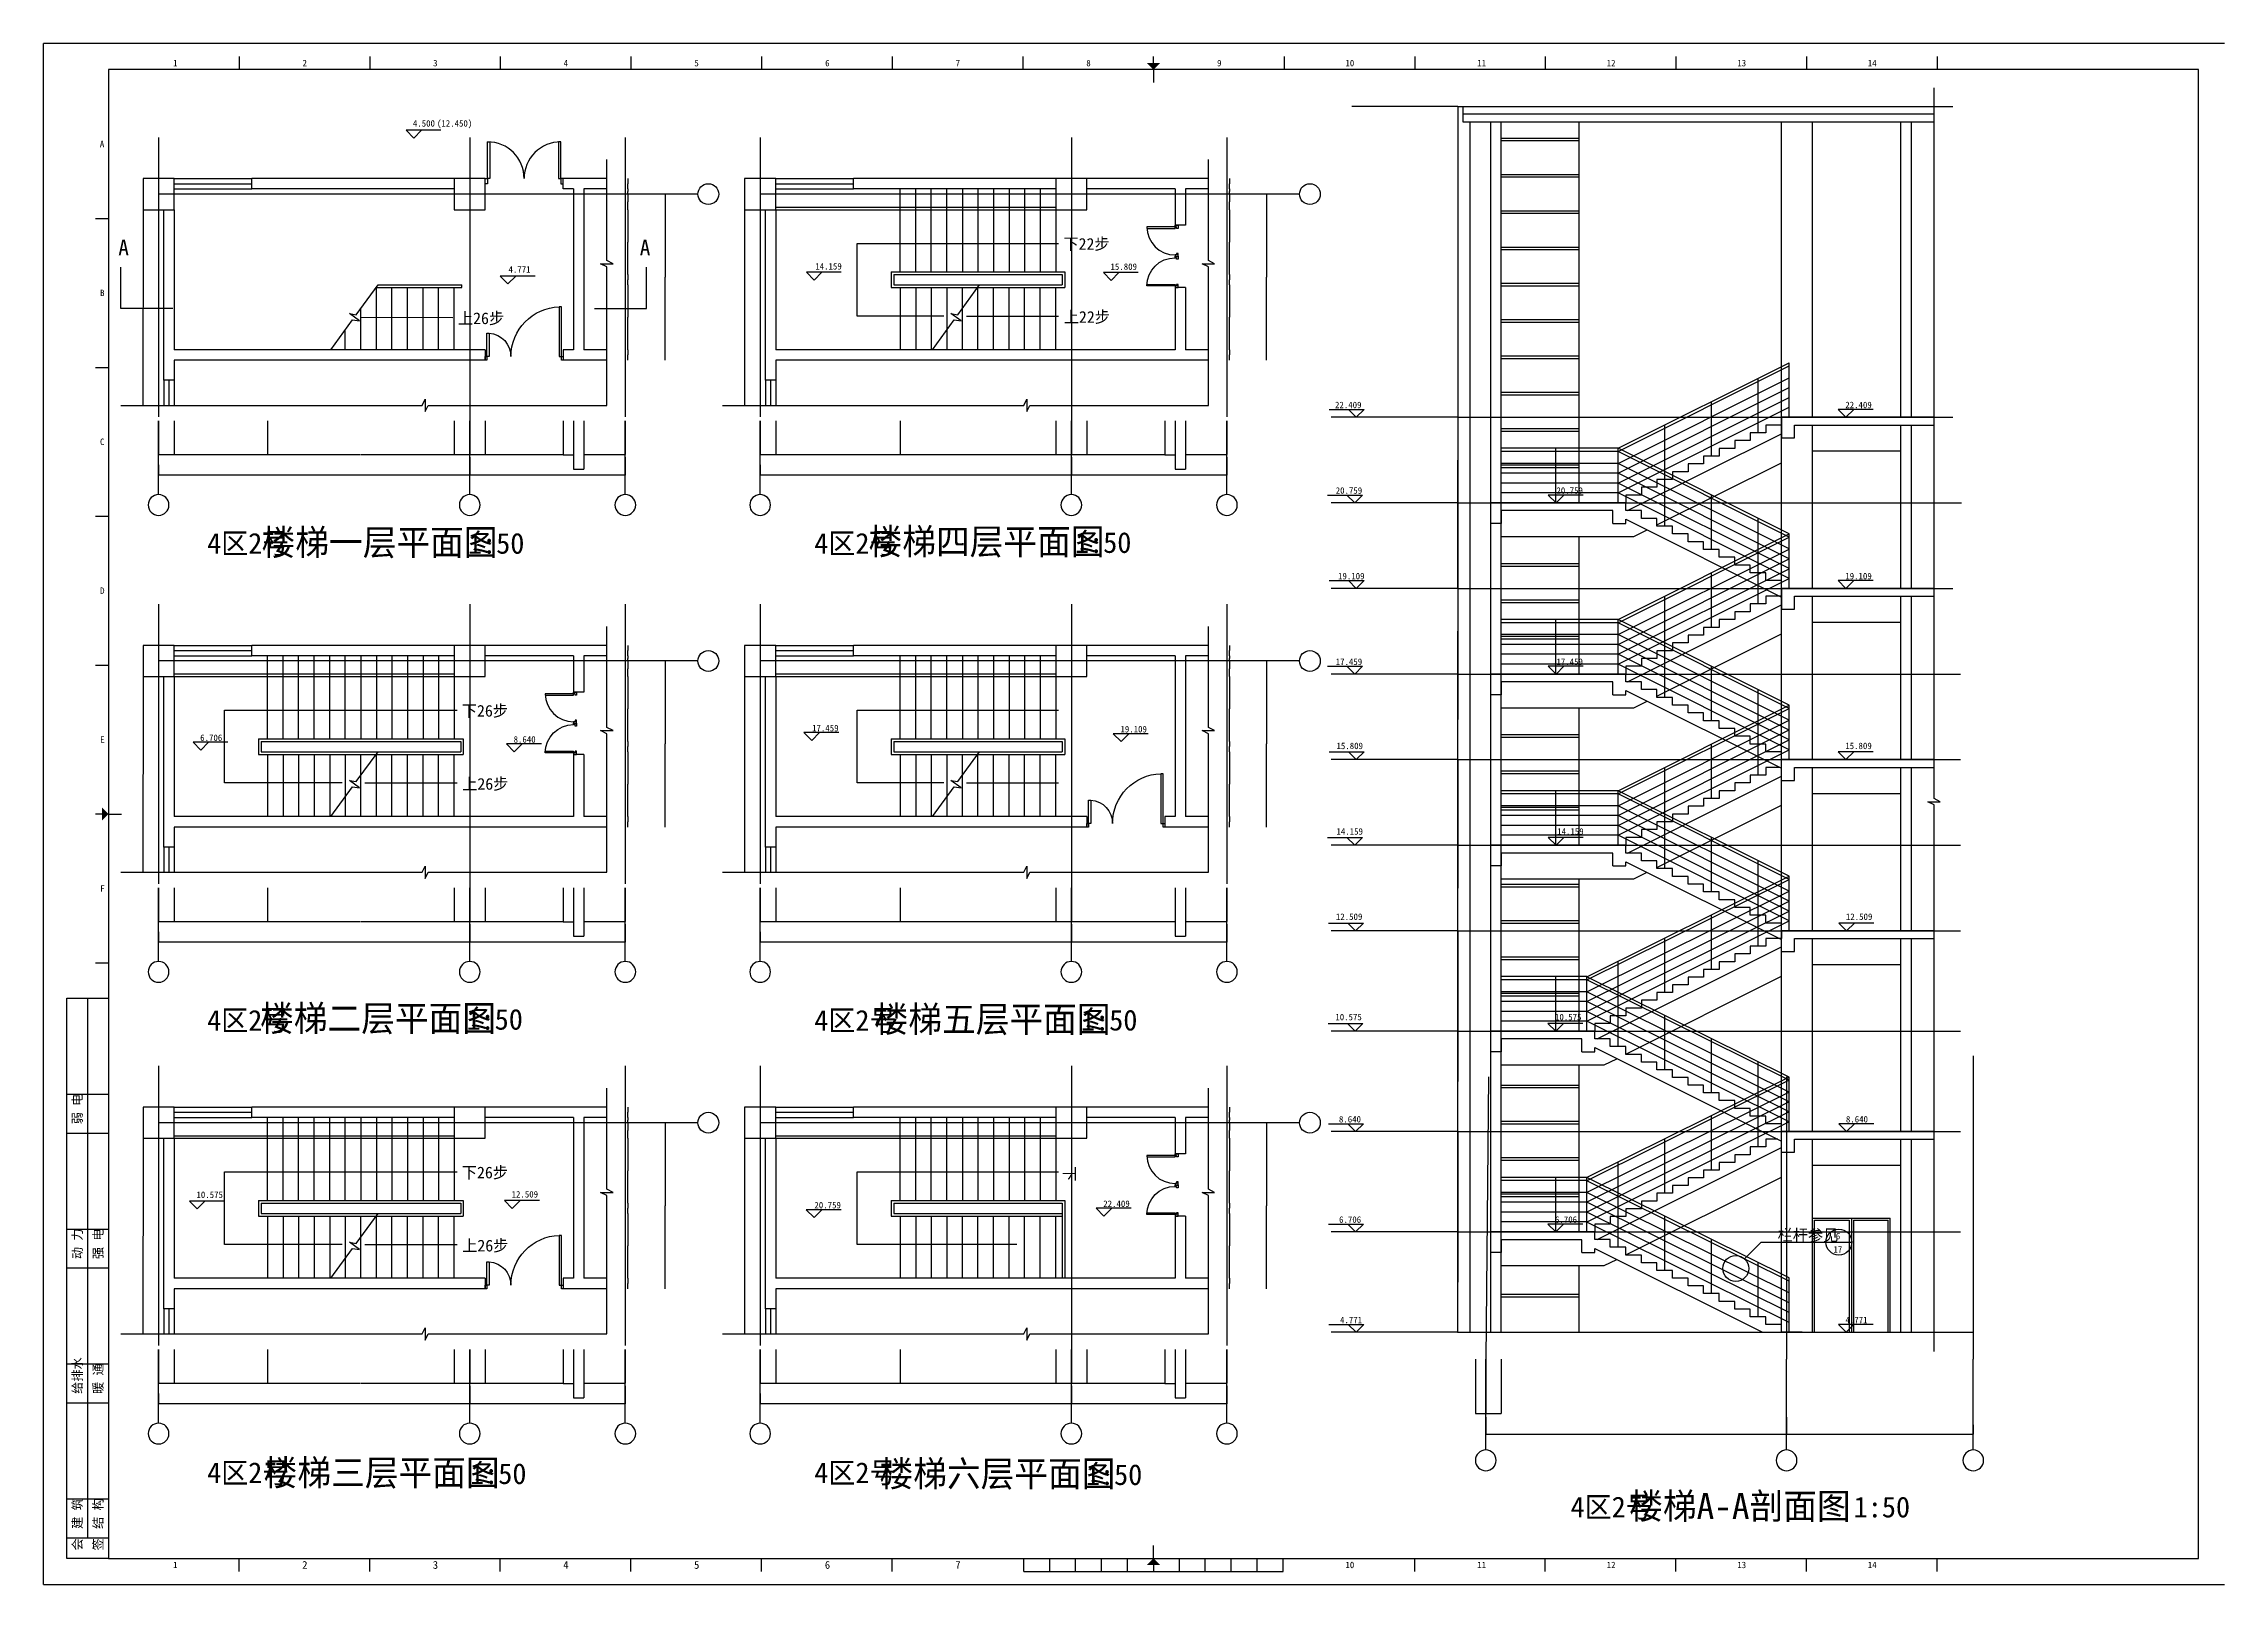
# Model space of a CAD drawing. Header units: metres. Extents: x 362710 to 404760, y -22906 to 6794.
import ezdxf

# ---------------------------------------------------------------- set-up
doc = ezdxf.new("R2010")
doc.units = ezdxf.units.M
for name, color, linetype in [('AXIS', 3, 'Continuous'), ('COLUMN', 1, 'Continuous'), ('DOOR', 151, 'Continuous'), ('DOTE', 251, 'Continuous'), ('PUB_DIM', 3, 'Continuous'), ('STAIR1', 4, 'Continuous'), ('TEXT', 7, 'Continuous'), ('TK', 9, 'Continuous'), ('WALL', 2, 'Continuous'), ('WALLS', 2, 'Continuous'), ('WINDOW', 142, 'Continuous'), ('文字', 21, 'Continuous'), ('标注', 3, 'Continuous'), ('详细尺寸', 3, 'Continuous')]:
    doc.layers.add(name, color=color, linetype=linetype)
doc.dimstyles.get("Standard").update_dxf_attribs({"dimtxt": 2.5, "dimasz": 2.5, "dimexe": 1.25, "dimexo": 0.625, "dimtad": 1, "dimcen": 2.5, "dimazin": 3, "dimtfac": 1, "dimtmove": 0, "dimatfit": 3})

# ---------------------------------------------------------------- blocks, each defined once
blk = doc.blocks.new('_FZH')
for p, q in [((0.5, 0.5), (-0.5, 0.5)), ((-0.5, 0.5), (-0.5, -0.5)), ((0.5, -0.5), (0.5, 0.5)), ((-0.5, -0.5), (0.5, -0.5))]:
    blk.add_line(p, q)
blk = doc.blocks.new('_AXISO')
blk.add_circle((0, 0), 0.5)
blk = doc.blocks.new('A$C2F9F7145')
for points in [[(90, 900), (0, 900), (0, 810), (45, 810), (45, 855), (90, 855)], [(90, 0), (0, 0), (0, 90), (45, 90), (45, 45), (90, 45)], [(90, 45), (900, 45), (900, 90), (90, 90)]]:
    blk.add_lwpolyline(points, close=True)
blk.add_arc((90, 45), 810, 0, 90)
blk = doc.blocks.new('A$C3312229B')
for points in [[(30, 68), (30, 1028), (75, 1028), (75, 68)], [(1470, 68), (1470, 518), (1425, 518), (1425, 68)], [(0, 68), (0, 0), (30, 0), (30, 68)], [(1470, 68), (1470, 0), (1500, 0), (1500, 68)]]:
    blk.add_lwpolyline(points, close=True)
for centre, radius, start, end in [((44.15, 67.65), 960.85, 0.02, 88.16), ((1456.93, 67.2), 451.93, 94.05, 179.9)]:
    blk.add_arc(centre, radius, start, end)
blk = doc.blocks.new('A$C0D6D0142')
at = {"layer": '标注'}
for p, q in [((600, 600), (0, 600)), ((0, 600), (600, 0)), ((2691.18, 600), (600, 600)), ((1200, 600), (600, 0))]:
    blk.add_line(p, q, dxfattribs=at)
blk = doc.blocks.new('A$C61456A32')
for points in [[(0, 807), (0, 705), (45, 705), (45, 807)], [(45, 705), (45, 0), (90, 0), (90, 705)], [(1455, 705), (1455, 0), (1410, 0), (1410, 705)], [(1500, 807), (1500, 705), (1455, 705), (1455, 807)]]:
    blk.add_lwpolyline(points, close=True)
for centre, start, end in [((45, 705), 270, 0), ((1455, 705), 180, 270)]:
    blk.add_arc(centre, 705, start, end)
blk = doc.blocks.new('*D1')
for p, q in [((389976.09, -10308.28), (389976.09, -12242.78)), ((389975.84, -12242.78), (389975.59, -12242.78)), ((389976.09, -14177.28), (389976.09, -12242.78)), ((389976.09, -12242.78), (389976.09, -12242.78)), ((389976.34, -12242.78), (389976.59, -12242.78))]:
    blk.add_line(p, q)
at = {"layer": 'Defpoints'}
for p in [(389976.09, -10308.28), (389976.09, -12242.78), (389976.09, -14177.28)]:
    blk.add_point(p, dxfattribs=at)
at = {"layer": '详细尺寸', "insert": (389976.09, -12241.655), "char_height": 1, "attachment_point": 5}
blk.add_mtext('0', dxfattribs=at)
blk = doc.blocks.new('*D2')
for p, q in [((389976.09, 5582.72), (389976.09, -6231.78)), ((389975.84, -6231.78), (389975.59, -6231.78)), ((389976.09, -18046.28), (389976.09, -6231.78)), ((389976.09, -6231.78), (389976.09, -6231.78)), ((389976.34, -6231.78), (389976.59, -6231.78))]:
    blk.add_line(p, q)
at = {"layer": 'Defpoints'}
for p in [(389976.09, 5582.72), (389976.09, -6231.78), (389976.09, -18046.28)]:
    blk.add_point(p, dxfattribs=at)
at = {"layer": '详细尺寸', "insert": (389976.09, -6230.655), "char_height": 1, "attachment_point": 5}
blk.add_mtext('0', dxfattribs=at)
blk = doc.blocks.new('*D3')
for p, q in [((389976.09, -10308.28), (389976.09, -11275.53)), ((389975.84, -11275.53), (389975.59, -11275.53)), ((389976.09, -12242.78), (389976.09, -11275.53)), ((389976.09, -11275.53), (389976.09, -11275.53)), ((389976.34, -11275.53), (389976.59, -11275.53))]:
    blk.add_line(p, q)
at = {"layer": 'Defpoints'}
for p in [(389976.09, -10308.28), (389976.09, -11275.53), (389976.09, -12242.78)]:
    blk.add_point(p, dxfattribs=at)
at = {"layer": '详细尺寸', "insert": (389976.09, -11274.405), "char_height": 1, "attachment_point": 5}
blk.add_mtext('149X13=0', dxfattribs=at)
blk = doc.blocks.new('*D4')
for p, q in [((389976.09, -12242.78), (389976.09, -13210.03)), ((389975.84, -13210.03), (389975.59, -13210.03)), ((389976.09, -14177.28), (389976.09, -13210.03)), ((389976.09, -13210.03), (389976.09, -13210.03)), ((389976.34, -13210.03), (389976.59, -13210.03))]:
    blk.add_line(p, q)
at = {"layer": 'Defpoints'}
for p in [(389976.09, -12242.78), (389976.09, -13210.03), (389976.09, -14177.28)]:
    blk.add_point(p, dxfattribs=at)
at = {"layer": '详细尺寸', "insert": (389976.09, -13208.905), "char_height": 1, "attachment_point": 5}
blk.add_mtext('149X13=0', dxfattribs=at)
blk = doc.blocks.new('*D5')
for p, q in [((396317.6, -19830.96), (396317.6, -20012.17)), ((396317.85, -20012.17), (398115.6, -20012.17)), ((398119.6, -20012.17), (399917.35, -20012.17)), ((399917.6, -19830.96), (399917.6, -20012.17))]:
    blk.add_line(p, q)
at = {"layer": 'Defpoints'}
for p in [(396317.6, -19830.96), (396317.6, -20012.17), (399917.6, -19830.96)]:
    blk.add_point(p, dxfattribs=at)
at = {"layer": 'AXIS', "insert": (398117.6, -20012.17), "char_height": 1, "attachment_point": 5}
blk.add_mtext('3600', dxfattribs=at)
blk = doc.blocks.new('*D6')
for p, q in [((379226.4, -18377.54), (379226.4, -19027.54)), ((382226.4, -18377.54), (382226.4, -19027.54)), ((379226.65, -19027.54), (380720.9, -19027.54)), ((380731.9, -19027.54), (382226.15, -19027.54))]:
    blk.add_line(p, q)
at = {"layer": 'Defpoints'}
for p in [(379226.4, -18377.54), (382226.4, -18377.54), (379226.4, -19027.54)]:
    blk.add_point(p, dxfattribs=at)
at = {"layer": '详细尺寸', "insert": (380726.4, -19027.54), "char_height": 1, "attachment_point": 5}
blk.add_mtext('300X10=3000', dxfattribs=at)
blk = doc.blocks.new('*D7')
for p, q in [((376526.4, -19228.89), (376526.4, -19427.54)), ((382526.4, -19228.89), (382526.4, -19427.54)), ((379524.4, -19427.54), (376526.15, -19427.54)), ((382526.65, -19427.54), (379528.4, -19427.54))]:
    blk.add_line(p, q)
at = {"layer": 'Defpoints'}
for p in [(376526.4, -19228.89), (382526.4, -19228.89), (382526.4, -19427.54)]:
    blk.add_point(p, dxfattribs=at)
at = {"layer": 'AXIS', "insert": (379526.4, -19427.54), "char_height": 1, "attachment_point": 5}
blk.add_mtext('6000', dxfattribs=at)
blk = doc.blocks.new('*D8')
for p, q in [((382226.4, -18377.54), (382226.4, -19027.54)), ((382526.4, -18377.54), (382526.4, -19027.54)), ((382226.65, -19027.54), (382374.9, -19027.54)), ((382377.9, -19027.54), (382526.15, -19027.54))]:
    blk.add_line(p, q)
at = {"layer": 'Defpoints'}
for p in [(382226.4, -18377.54), (382526.4, -18377.54), (382226.4, -19027.54)]:
    blk.add_point(p, dxfattribs=at)
at = {"layer": '详细尺寸', "insert": (382376.4, -19027.54), "char_height": 1, "attachment_point": 5}
blk.add_mtext('300', dxfattribs=at)
blk = doc.blocks.new('*D9')
for p, q in [((370926.4, -19078.89), (370926.4, -19427.54)), ((373926.4, -19078.89), (373926.4, -19427.54)), ((372424.4, -19427.54), (370926.15, -19427.54)), ((373926.65, -19427.54), (372428.4, -19427.54))]:
    blk.add_line(p, q)
at = {"layer": 'Defpoints'}
for p in [(370926.4, -19078.89), (373926.4, -19078.89), (373926.4, -19427.54)]:
    blk.add_point(p, dxfattribs=at)
at = {"layer": 'AXIS', "insert": (372426.4, -19427.54), "char_height": 1, "attachment_point": 5}
blk.add_mtext('3000', dxfattribs=at)
blk = doc.blocks.new('*D10')
for p, q in [((373126.4, -18377.54), (373126.4, -19027.54)), ((373926.4, -18377.54), (373926.4, -19027.54)), ((373126.65, -19027.54), (373524.9, -19027.54)), ((373527.9, -19027.54), (373926.15, -19027.54))]:
    blk.add_line(p, q)
at = {"layer": 'Defpoints'}
for p in [(373126.4, -18377.54), (373926.4, -18377.54), (373126.4, -19027.54)]:
    blk.add_point(p, dxfattribs=at)
at = {"layer": '详细尺寸', "insert": (373526.4, -19027.54), "char_height": 1, "attachment_point": 5}
blk.add_mtext('800', dxfattribs=at)
blk = doc.blocks.new('*D11')
for p, q in [((371226.4, -18377.54), (371226.4, -19027.54)), ((372726.4, -18377.54), (372726.4, -19027.54)), ((371226.65, -19027.54), (371974.4, -19027.54)), ((371978.4, -19027.54), (372726.15, -19027.54))]:
    blk.add_line(p, q)
at = {"layer": 'Defpoints'}
for p in [(371226.4, -18377.54), (372726.4, -18377.54), (371226.4, -19027.54)]:
    blk.add_point(p, dxfattribs=at)
at = {"layer": '详细尺寸', "insert": (371976.4, -19027.54), "char_height": 1, "attachment_point": 5}
blk.add_mtext('1500', dxfattribs=at)
blk = doc.blocks.new('*D12')
for p, q in [((364926.4, -18377.54), (364926.4, -19027.54)), ((365226.4, -18377.54), (365226.4, -19027.54)), ((364926.65, -19027.54), (365074.9, -19027.54)), ((365077.9, -19027.54), (365226.15, -19027.54))]:
    blk.add_line(p, q)
at = {"layer": 'Defpoints'}
for p in [(364926.4, -18377.54), (365226.4, -18377.54), (364926.4, -19027.54)]:
    blk.add_point(p, dxfattribs=at)
at = {"layer": '详细尺寸', "insert": (365076.4, -19027.54), "char_height": 1, "attachment_point": 5}
blk.add_mtext('300', dxfattribs=at)
blk = doc.blocks.new('*D13')
for p, q in [((370626.4, -18377.54), (370626.4, -19027.54)), ((370926.4, -18377.54), (370926.4, -19027.54)), ((370626.65, -19027.54), (370774.9, -19027.54)), ((370777.9, -19027.54), (370926.15, -19027.54))]:
    blk.add_line(p, q)
at = {"layer": 'Defpoints'}
for p in [(370626.4, -18377.54), (370926.4, -18377.54), (370626.4, -19027.54)]:
    blk.add_point(p, dxfattribs=at)
at = {"layer": '详细尺寸', "insert": (370776.4, -19027.54), "char_height": 1, "attachment_point": 5}
blk.add_mtext('300', dxfattribs=at)
blk = doc.blocks.new('*D14')
for p, q in [((370926.4, -18377.54), (370926.4, -19027.54)), ((371226.4, -18377.54), (371226.4, -19027.54)), ((370926.65, -19027.54), (371074.9, -19027.54)), ((371077.9, -19027.54), (371226.15, -19027.54))]:
    blk.add_line(p, q)
at = {"layer": 'Defpoints'}
for p in [(370926.4, -18377.54), (371226.4, -18377.54), (370926.4, -19027.54)]:
    blk.add_point(p, dxfattribs=at)
at = {"layer": '详细尺寸', "insert": (371076.4, -19027.54), "char_height": 1, "attachment_point": 5}
blk.add_mtext('300', dxfattribs=at)
blk = doc.blocks.new('*D15')
for p, q in [((372926.4, -18377.54), (372926.4, -19308.32)), ((373126.4, -18377.54), (373126.4, -19308.32)), ((372926.65, -19308.32), (373024.9, -19308.32)), ((373027.9, -19308.32), (373126.15, -19308.32))]:
    blk.add_line(p, q)
at = {"layer": 'Defpoints'}
for p in [(372926.4, -18377.54), (373126.4, -18377.54), (372926.4, -19308.32)]:
    blk.add_point(p, dxfattribs=at)
at = {"layer": '详细尺寸', "insert": (373026.4, -19308.32), "char_height": 1, "attachment_point": 5}
blk.add_mtext('200', dxfattribs=at)
blk = doc.blocks.new('*D16')
for p, q in [((372726.4, -18377.54), (372726.4, -19033.59)), ((372926.4, -18377.54), (372926.4, -19033.59)), ((372726.65, -19033.59), (372824.9, -19033.59)), ((372827.9, -19033.59), (372926.15, -19033.59))]:
    blk.add_line(p, q)
at = {"layer": 'Defpoints'}
for p in [(372726.4, -18377.54), (372926.4, -18377.54), (372726.4, -19033.59)]:
    blk.add_point(p, dxfattribs=at)
at = {"layer": '详细尺寸', "insert": (372826.4, -19033.59), "char_height": 1, "attachment_point": 5}
blk.add_mtext('200', dxfattribs=at)
blk = doc.blocks.new('*D17')
for p, q in [((367026.4, -18377.54), (367026.4, -19027.54)), ((370626.4, -18377.54), (370626.4, -19027.54)), ((367026.65, -19027.54), (368820.9, -19027.54)), ((368831.9, -19027.54), (370626.15, -19027.54))]:
    blk.add_line(p, q)
at = {"layer": 'Defpoints'}
for p in [(367026.4, -18377.54), (370626.4, -18377.54), (367026.4, -19027.54)]:
    blk.add_point(p, dxfattribs=at)
at = {"layer": '详细尺寸', "insert": (368826.4, -19027.54), "char_height": 1, "attachment_point": 5}
blk.add_mtext('300X12=3600', dxfattribs=at)
blk = doc.blocks.new('*D18')
for p, q in [((365226.4, -18377.54), (365226.4, -19027.54)), ((367026.4, -18377.54), (367026.4, -19027.54)), ((365226.65, -19027.54), (366124.4, -19027.54)), ((366128.4, -19027.54), (367026.15, -19027.54))]:
    blk.add_line(p, q)
at = {"layer": 'Defpoints'}
for p in [(365226.4, -18377.54), (367026.4, -18377.54), (365226.4, -19027.54)]:
    blk.add_point(p, dxfattribs=at)
at = {"layer": '详细尺寸', "insert": (366126.4, -19027.54), "char_height": 1, "attachment_point": 5}
blk.add_mtext('1800', dxfattribs=at)
blk = doc.blocks.new('*D19')
for p, q in [((364926.4, -19228.89), (364926.4, -19427.54)), ((370926.4, -19228.89), (370926.4, -19427.54)), ((367924.4, -19427.54), (364926.15, -19427.54)), ((370926.65, -19427.54), (367928.4, -19427.54))]:
    blk.add_line(p, q)
at = {"layer": 'Defpoints'}
for p in [(364926.4, -19228.89), (370926.4, -19228.89), (370926.4, -19427.54)]:
    blk.add_point(p, dxfattribs=at)
at = {"layer": 'AXIS', "insert": (367926.4, -19427.54), "char_height": 1, "attachment_point": 5}
blk.add_mtext('6000', dxfattribs=at)
blk = doc.blocks.new('*D20')
for p, q in [((376526.4, -18377.54), (376526.4, -19027.54)), ((376826.4, -18377.54), (376826.4, -19027.54)), ((376526.65, -19027.54), (376674.9, -19027.54)), ((376677.9, -19027.54), (376826.15, -19027.54))]:
    blk.add_line(p, q)
at = {"layer": 'Defpoints'}
for p in [(376526.4, -18377.54), (376826.4, -18377.54), (376526.4, -19027.54)]:
    blk.add_point(p, dxfattribs=at)
at = {"layer": '详细尺寸', "insert": (376676.4, -19027.54), "char_height": 1, "attachment_point": 5}
blk.add_mtext('300', dxfattribs=at)
blk = doc.blocks.new('*D21')
for p, q in [((376826.4, -18377.54), (376826.4, -19027.54)), ((379226.4, -18377.54), (379226.4, -19027.54)), ((376826.65, -19027.54), (378024.4, -19027.54)), ((378028.4, -19027.54), (379226.15, -19027.54))]:
    blk.add_line(p, q)
at = {"layer": 'Defpoints'}
for p in [(376826.4, -18377.54), (379226.4, -18377.54), (376826.4, -19027.54)]:
    blk.add_point(p, dxfattribs=at)
at = {"layer": '详细尺寸', "insert": (378026.4, -19027.54), "char_height": 1, "attachment_point": 5}
blk.add_mtext('2400', dxfattribs=at)
blk = doc.blocks.new('*D22')
for p, q in [((390517.6, -18562.17), (390517.6, -19612.17)), ((390817.6, -18562.17), (390817.6, -19612.17)), ((390517.85, -19612.17), (390666.1, -19612.17)), ((390669.1, -19612.17), (390817.35, -19612.17))]:
    blk.add_line(p, q)
at = {"layer": 'Defpoints'}
for p in [(390517.6, -18562.17), (390817.6, -18562.17), (390517.6, -19612.17)]:
    blk.add_point(p, dxfattribs=at)
at = {"layer": '详细尺寸', "insert": (390667.6, -19612.17), "char_height": 1, "attachment_point": 5}
blk.add_mtext('300', dxfattribs=at)
blk = doc.blocks.new('*D23')
for p, q in [((390317.6, -18562.17), (390317.6, -19612.17)), ((390517.6, -18562.17), (390517.6, -19612.17)), ((390317.85, -19612.17), (390416.1, -19612.17)), ((390419.1, -19612.17), (390517.35, -19612.17))]:
    blk.add_line(p, q)
at = {"layer": 'Defpoints'}
for p in [(390317.6, -18562.17), (390517.6, -18562.17), (390317.6, -19612.17)]:
    blk.add_point(p, dxfattribs=at)
at = {"layer": '详细尺寸', "insert": (390417.6, -19612.17), "char_height": 1, "attachment_point": 5}
blk.add_mtext('200', dxfattribs=at)
blk = doc.blocks.new('*D24')
for p, q in [((390517.6, -19680.96), (390517.6, -20012.17)), ((396317.6, -19680.96), (396317.6, -20012.17)), ((390517.85, -20012.17), (393415.6, -20012.17)), ((393419.6, -20012.17), (396317.35, -20012.17))]:
    blk.add_line(p, q)
at = {"layer": 'Defpoints'}
for p in [(390517.6, -19680.96), (396317.6, -19680.96), (390517.6, -20012.17)]:
    blk.add_point(p, dxfattribs=at)
at = {"layer": 'AXIS', "insert": (393417.6, -20012.17), "char_height": 1, "attachment_point": 5}
blk.add_mtext('5800', dxfattribs=at)
blk = doc.blocks.new('*D25')
for p, q in [((382826.4, -18377.54), (382826.4, -19027.54)), ((384326.4, -18377.54), (384326.4, -19027.54)), ((382826.65, -19027.54), (383574.4, -19027.54)), ((383578.4, -19027.54), (384326.15, -19027.54))]:
    blk.add_line(p, q)
at = {"layer": 'Defpoints'}
for p in [(382826.4, -18377.54), (384326.4, -18377.54), (382826.4, -19027.54)]:
    blk.add_point(p, dxfattribs=at)
at = {"layer": '详细尺寸', "insert": (383576.4, -19027.54), "char_height": 1, "attachment_point": 5}
blk.add_mtext('1500', dxfattribs=at)
blk = doc.blocks.new('*D26')
for p, q in [((382526.4, -18377.54), (382526.4, -19027.54)), ((382826.4, -18377.54), (382826.4, -19027.54)), ((382526.65, -19027.54), (382674.9, -19027.54)), ((382677.9, -19027.54), (382826.15, -19027.54))]:
    blk.add_line(p, q)
at = {"layer": 'Defpoints'}
for p in [(382526.4, -18377.54), (382826.4, -18377.54), (382526.4, -19027.54)]:
    blk.add_point(p, dxfattribs=at)
at = {"layer": '详细尺寸', "insert": (382676.4, -19027.54), "char_height": 1, "attachment_point": 5}
blk.add_mtext('300', dxfattribs=at)
blk = doc.blocks.new('*D27')
for p, q in [((384326.4, -18377.54), (384326.4, -19033.59)), ((384526.4, -18377.54), (384526.4, -19033.59)), ((384326.65, -19033.59), (384424.9, -19033.59)), ((384427.9, -19033.59), (384526.15, -19033.59))]:
    blk.add_line(p, q)
at = {"layer": 'Defpoints'}
for p in [(384326.4, -18377.54), (384526.4, -18377.54), (384326.4, -19033.59)]:
    blk.add_point(p, dxfattribs=at)
at = {"layer": '详细尺寸', "insert": (384426.4, -19033.59), "char_height": 1, "attachment_point": 5}
blk.add_mtext('200', dxfattribs=at)
blk = doc.blocks.new('*D28')
for p, q in [((384526.4, -18377.54), (384526.4, -19308.32)), ((384726.4, -18377.54), (384726.4, -19308.32)), ((384526.65, -19308.32), (384624.9, -19308.32)), ((384627.9, -19308.32), (384726.15, -19308.32))]:
    blk.add_line(p, q)
at = {"layer": 'Defpoints'}
for p in [(384526.4, -18377.54), (384726.4, -18377.54), (384526.4, -19308.32)]:
    blk.add_point(p, dxfattribs=at)
at = {"layer": '详细尺寸', "insert": (384626.4, -19308.32), "char_height": 1, "attachment_point": 5}
blk.add_mtext('200', dxfattribs=at)
blk = doc.blocks.new('*D29')
for p, q in [((384726.4, -18377.54), (384726.4, -19027.54)), ((385526.4, -18377.54), (385526.4, -19027.54)), ((384726.65, -19027.54), (385124.9, -19027.54)), ((385127.9, -19027.54), (385526.15, -19027.54))]:
    blk.add_line(p, q)
at = {"layer": 'Defpoints'}
for p in [(384726.4, -18377.54), (385526.4, -18377.54), (384726.4, -19027.54)]:
    blk.add_point(p, dxfattribs=at)
at = {"layer": '详细尺寸', "insert": (385126.4, -19027.54), "char_height": 1, "attachment_point": 5}
blk.add_mtext('800', dxfattribs=at)
blk = doc.blocks.new('*D30')
for p, q in [((382526.4, -19078.89), (382526.4, -19427.54)), ((385526.4, -19078.89), (385526.4, -19427.54)), ((384024.4, -19427.54), (382526.15, -19427.54)), ((385526.65, -19427.54), (384028.4, -19427.54))]:
    blk.add_line(p, q)
at = {"layer": 'Defpoints'}
for p in [(382526.4, -19078.89), (385526.4, -19078.89), (385526.4, -19427.54)]:
    blk.add_point(p, dxfattribs=at)
at = {"layer": 'AXIS', "insert": (384026.4, -19427.54), "char_height": 1, "attachment_point": 5}
blk.add_mtext('3000', dxfattribs=at)
blk = doc.blocks.new('*D31')
for p, q in [((389976.09, -14177.28), (389976.09, -16111.78)), ((389975.84, -16111.78), (389975.59, -16111.78)), ((389976.09, -18046.28), (389976.09, -16111.78)), ((389976.09, -16111.78), (389976.09, -16111.78)), ((389976.34, -16111.78), (389976.59, -16111.78))]:
    blk.add_line(p, q)
at = {"layer": 'Defpoints'}
for p in [(389976.09, -14177.28), (389976.09, -16111.78), (389976.09, -18046.28)]:
    blk.add_point(p, dxfattribs=at)
at = {"layer": '详细尺寸', "insert": (389976.09, -16110.655), "char_height": 1, "attachment_point": 5}
blk.add_mtext('0', dxfattribs=at)
blk = doc.blocks.new('*D32')
for p, q in [((373973.39, -14307.08), (373973.39, -14932.08)), ((373973.14, -14932.08), (373972.89, -14932.08)), ((373973.39, -15557.08), (373973.39, -14932.08)), ((373973.39, -14932.08), (373973.39, -14932.08)), ((373973.64, -14932.08), (373973.89, -14932.08))]:
    blk.add_line(p, q)
at = {"layer": 'Defpoints'}
for p in [(373973.39, -14307.08), (373973.39, -14932.08), (373973.39, -15557.08)]:
    blk.add_point(p, dxfattribs=at)
at = {"layer": '详细尺寸', "insert": (373973.39, -14930.955), "char_height": 1, "attachment_point": 5}
blk.add_mtext('0', dxfattribs=at)
blk = doc.blocks.new('*D33')
for p, q in [((374692.19, -14007.08), (374692.19, -15607.08)), ((374691.94, -15607.08), (374691.69, -15607.08)), ((374692.19, -17207.08), (374692.19, -15607.08)), ((374692.19, -15607.08), (374692.19, -15607.08)), ((374692.44, -15607.08), (374692.69, -15607.08))]:
    blk.add_line(p, q)
at = {"layer": 'Defpoints'}
for p in [(374692.19, -14007.08), (374692.19, -15607.08), (374692.19, -17207.08)]:
    blk.add_point(p, dxfattribs=at)
at = {"layer": 'AXIS', "insert": (374692.19, -15605.955), "char_height": 1, "attachment_point": 5}
blk.add_mtext('0', dxfattribs=at)
blk = doc.blocks.new('*D34')
for p, q in [((389976.09, -14177.28), (389976.09, -15144.53)), ((389975.84, -15144.53), (389975.59, -15144.53)), ((389976.09, -16111.78), (389976.09, -15144.53)), ((389976.09, -15144.53), (389976.09, -15144.53)), ((389976.34, -15144.53), (389976.59, -15144.53))]:
    blk.add_line(p, q)
at = {"layer": 'Defpoints'}
for p in [(389976.09, -14177.28), (389976.09, -15144.53), (389976.09, -16111.78)]:
    blk.add_point(p, dxfattribs=at)
at = {"layer": '详细尺寸', "insert": (389976.09, -15143.405), "char_height": 1, "attachment_point": 5}
blk.add_mtext('149X13=0', dxfattribs=at)
blk = doc.blocks.new('*D35')
for p, q in [((385573.39, -14307.08), (385573.39, -14932.08)), ((385573.14, -14932.08), (385572.89, -14932.08)), ((385573.39, -15557.08), (385573.39, -14932.08)), ((385573.39, -14932.08), (385573.39, -14932.08)), ((385573.64, -14932.08), (385573.89, -14932.08))]:
    blk.add_line(p, q)
at = {"layer": 'Defpoints'}
for p in [(385573.39, -14307.08), (385573.39, -14932.08), (385573.39, -15557.08)]:
    blk.add_point(p, dxfattribs=at)
at = {"layer": '详细尺寸', "insert": (385573.39, -14930.955), "char_height": 1, "attachment_point": 5}
blk.add_mtext('0', dxfattribs=at)
blk = doc.blocks.new('*D36')
for p, q in [((386292.19, -14007.08), (386292.19, -15607.08)), ((386291.94, -15607.08), (386291.69, -15607.08)), ((386292.19, -17207.08), (386292.19, -15607.08)), ((386292.19, -15607.08), (386292.19, -15607.08)), ((386292.44, -15607.08), (386292.69, -15607.08))]:
    blk.add_line(p, q)
at = {"layer": 'Defpoints'}
for p in [(386292.19, -14007.08), (386292.19, -15607.08), (386292.19, -17207.08)]:
    blk.add_point(p, dxfattribs=at)
at = {"layer": 'AXIS', "insert": (386292.19, -15605.955), "char_height": 1, "attachment_point": 5}
blk.add_mtext('0', dxfattribs=at)
blk = doc.blocks.new('*D37')
for p, q in [((373973.39, -15757.08), (373973.39, -16382.08)), ((373973.14, -16382.08), (373972.89, -16382.08)), ((373973.39, -17007.08), (373973.39, -16382.08)), ((373973.39, -16382.08), (373973.39, -16382.08)), ((373973.64, -16382.08), (373973.89, -16382.08))]:
    blk.add_line(p, q)
at = {"layer": 'Defpoints'}
for p in [(373973.39, -15757.08), (373973.39, -16382.08), (373973.39, -17007.08)]:
    blk.add_point(p, dxfattribs=at)
at = {"layer": '详细尺寸', "insert": (373973.39, -16380.955), "char_height": 1, "attachment_point": 5}
blk.add_mtext('0', dxfattribs=at)
blk = doc.blocks.new('*D38')
for p, q in [((373973.14, -17107.08), (373972.89, -17107.08)), ((373973.39, -17007.08), (373973.39, -17107.08)), ((373973.39, -17207.08), (373973.39, -17107.08)), ((373973.39, -17107.08), (373973.39, -17107.08)), ((373973.64, -17107.08), (373973.89, -17107.08))]:
    blk.add_line(p, q)
at = {"layer": 'Defpoints'}
for p in [(373973.39, -17007.08), (373973.39, -17107.08), (373973.39, -17207.08)]:
    blk.add_point(p, dxfattribs=at)
at = {"layer": '详细尺寸', "insert": (373973.39, -17105.955), "char_height": 1, "attachment_point": 5}
blk.add_mtext('0', dxfattribs=at)
blk = doc.blocks.new('*D39')
for p, q in [((373973.39, -15557.08), (373973.39, -15657.08)), ((373973.14, -15657.08), (373972.89, -15657.08)), ((373973.39, -15757.08), (373973.39, -15657.08)), ((373973.39, -15657.08), (373973.39, -15657.08)), ((373973.64, -15657.08), (373973.89, -15657.08))]:
    blk.add_line(p, q)
at = {"layer": 'Defpoints'}
for p in [(373973.39, -15557.08), (373973.39, -15657.08), (373973.39, -15757.08)]:
    blk.add_point(p, dxfattribs=at)
at = {"layer": '详细尺寸', "insert": (373973.39, -15655.955), "char_height": 1, "attachment_point": 5}
blk.add_mtext('0', dxfattribs=at)
blk = doc.blocks.new('*D40')
for p, q in [((389976.09, -16111.78), (389976.09, -17079.03)), ((389975.84, -17079.03), (389975.59, -17079.03)), ((389976.09, -18046.28), (389976.09, -17079.03)), ((389976.09, -17079.03), (389976.09, -17079.03)), ((389976.34, -17079.03), (389976.59, -17079.03))]:
    blk.add_line(p, q)
at = {"layer": 'Defpoints'}
for p in [(389976.09, -16111.78), (389976.09, -17079.03), (389976.09, -18046.28)]:
    blk.add_point(p, dxfattribs=at)
at = {"layer": '详细尺寸', "insert": (389976.09, -17077.905), "char_height": 1, "attachment_point": 5}
blk.add_mtext('149X13=0', dxfattribs=at)
blk = doc.blocks.new('*D41')
for p, q in [((385573.39, -15757.08), (385573.39, -16382.08)), ((385573.14, -16382.08), (385572.89, -16382.08)), ((385573.39, -17007.08), (385573.39, -16382.08)), ((385573.39, -16382.08), (385573.39, -16382.08)), ((385573.64, -16382.08), (385573.89, -16382.08))]:
    blk.add_line(p, q)
at = {"layer": 'Defpoints'}
for p in [(385573.39, -15757.08), (385573.39, -16382.08), (385573.39, -17007.08)]:
    blk.add_point(p, dxfattribs=at)
at = {"layer": '详细尺寸', "insert": (385573.39, -16380.955), "char_height": 1, "attachment_point": 5}
blk.add_mtext('0', dxfattribs=at)
blk = doc.blocks.new('*D42')
for p, q in [((385573.14, -17107.08), (385572.89, -17107.08)), ((385573.39, -17007.08), (385573.39, -17107.08)), ((385573.39, -17207.08), (385573.39, -17107.08)), ((385573.39, -17107.08), (385573.39, -17107.08)), ((385573.64, -17107.08), (385573.89, -17107.08))]:
    blk.add_line(p, q)
at = {"layer": 'Defpoints'}
for p in [(385573.39, -17007.08), (385573.39, -17107.08), (385573.39, -17207.08)]:
    blk.add_point(p, dxfattribs=at)
at = {"layer": '详细尺寸', "insert": (385573.39, -17105.955), "char_height": 1, "attachment_point": 5}
blk.add_mtext('0', dxfattribs=at)
blk = doc.blocks.new('*D43')
for p, q in [((385573.39, -15557.08), (385573.39, -15657.08)), ((385573.14, -15657.08), (385572.89, -15657.08)), ((385573.39, -15757.08), (385573.39, -15657.08)), ((385573.39, -15657.08), (385573.39, -15657.08)), ((385573.64, -15657.08), (385573.89, -15657.08))]:
    blk.add_line(p, q)
at = {"layer": 'Defpoints'}
for p in [(385573.39, -15557.08), (385573.39, -15657.08), (385573.39, -15757.08)]:
    blk.add_point(p, dxfattribs=at)
at = {"layer": '详细尺寸', "insert": (385573.39, -15655.955), "char_height": 1, "attachment_point": 5}
blk.add_mtext('0', dxfattribs=at)
blk = doc.blocks.new('*D44')
for p, q in [((373973.14, -13807.08), (373972.89, -13807.08)), ((373973.39, -13707.08), (373973.39, -13807.08)), ((373973.39, -13907.08), (373973.39, -13807.08)), ((373973.39, -13807.08), (373973.39, -13807.08)), ((373973.64, -13807.08), (373973.89, -13807.08))]:
    blk.add_line(p, q)
at = {"layer": 'Defpoints'}
for p in [(373973.39, -13707.08), (373973.39, -13807.08), (373973.39, -13907.08)]:
    blk.add_point(p, dxfattribs=at)
at = {"layer": '详细尺寸', "insert": (373973.39, -13805.955), "char_height": 1, "attachment_point": 5}
blk.add_mtext('0', dxfattribs=at)
blk = doc.blocks.new('*D45')
for p, q in [((373973.14, -13957.08), (373972.89, -13957.08)), ((373973.39, -13907.08), (373973.39, -13957.08)), ((373973.39, -14007.08), (373973.39, -13957.08)), ((373973.39, -13957.08), (373973.39, -13957.08)), ((373973.64, -13957.08), (373973.89, -13957.08))]:
    blk.add_line(p, q)
at = {"layer": 'Defpoints'}
for p in [(373973.39, -13907.08), (373973.39, -13957.08), (373973.39, -14007.08)]:
    blk.add_point(p, dxfattribs=at)
at = {"layer": '详细尺寸', "insert": (373973.39, -13955.955), "char_height": 1, "attachment_point": 5}
blk.add_mtext('0', dxfattribs=at)
blk = doc.blocks.new('*D46')
for p, q in [((373973.14, -14157.08), (373972.89, -14157.08)), ((373973.39, -14007.08), (373973.39, -14157.08)), ((373973.39, -14307.08), (373973.39, -14157.08)), ((373973.39, -14157.08), (373973.39, -14157.08)), ((373973.64, -14157.08), (373973.89, -14157.08))]:
    blk.add_line(p, q)
at = {"layer": 'Defpoints'}
for p in [(373973.39, -14007.08), (373973.39, -14157.08), (373973.39, -14307.08)]:
    blk.add_point(p, dxfattribs=at)
at = {"layer": '详细尺寸', "insert": (373973.39, -14155.955), "char_height": 1, "attachment_point": 5}
blk.add_mtext('0', dxfattribs=at)
blk = doc.blocks.new('*D47')
for p, q in [((385573.14, -13807.08), (385572.89, -13807.08)), ((385573.39, -13707.08), (385573.39, -13807.08)), ((385573.39, -13907.08), (385573.39, -13807.08)), ((385573.39, -13807.08), (385573.39, -13807.08)), ((385573.64, -13807.08), (385573.89, -13807.08))]:
    blk.add_line(p, q)
at = {"layer": 'Defpoints'}
for p in [(385573.39, -13707.08), (385573.39, -13807.08), (385573.39, -13907.08)]:
    blk.add_point(p, dxfattribs=at)
at = {"layer": '详细尺寸', "insert": (385573.39, -13805.955), "char_height": 1, "attachment_point": 5}
blk.add_mtext('0', dxfattribs=at)
blk = doc.blocks.new('*D48')
for p, q in [((385573.14, -14157.08), (385572.89, -14157.08)), ((385573.39, -14007.08), (385573.39, -14157.08)), ((385573.39, -14307.08), (385573.39, -14157.08)), ((385573.39, -14157.08), (385573.39, -14157.08)), ((385573.64, -14157.08), (385573.89, -14157.08))]:
    blk.add_line(p, q)
at = {"layer": 'Defpoints'}
for p in [(385573.39, -14007.08), (385573.39, -14157.08), (385573.39, -14307.08)]:
    blk.add_point(p, dxfattribs=at)
at = {"layer": '详细尺寸', "insert": (385573.39, -14155.955), "char_height": 1, "attachment_point": 5}
blk.add_mtext('0', dxfattribs=at)
blk = doc.blocks.new('*D49')
for p, q in [((385573.14, -13957.08), (385572.89, -13957.08)), ((385573.39, -13907.08), (385573.39, -13957.08)), ((385573.39, -14007.08), (385573.39, -13957.08)), ((385573.39, -13957.08), (385573.39, -13957.08)), ((385573.64, -13957.08), (385573.89, -13957.08))]:
    blk.add_line(p, q)
at = {"layer": 'Defpoints'}
for p in [(385573.39, -13907.08), (385573.39, -13957.08), (385573.39, -14007.08)]:
    blk.add_point(p, dxfattribs=at)
at = {"layer": '详细尺寸', "insert": (385573.39, -13955.955), "char_height": 1, "attachment_point": 5}
blk.add_mtext('0', dxfattribs=at)
blk = doc.blocks.new('*D50')
for p, q in [((389976.09, -408.28), (389976.09, -1233.28)), ((389975.84, -1233.28), (389975.59, -1233.28)), ((389976.09, -2058.28), (389976.09, -1233.28)), ((389976.09, -1233.28), (389976.09, -1233.28)), ((389976.34, -1233.28), (389976.59, -1233.28))]:
    blk.add_line(p, q)
at = {"layer": 'Defpoints'}
for p in [(389976.09, -408.28), (389976.09, -1233.28), (389976.09, -2058.28)]:
    blk.add_point(p, dxfattribs=at)
at = {"layer": '详细尺寸', "insert": (389976.09, -1232.155), "char_height": 1, "attachment_point": 5}
blk.add_mtext('150X11=0', dxfattribs=at)
blk = doc.blocks.new('*D51')
for p, q in [((389976.09, -408.28), (389976.09, -2058.28)), ((389975.84, -2058.28), (389975.59, -2058.28)), ((389976.09, -3708.28), (389976.09, -2058.28)), ((389976.09, -2058.28), (389976.09, -2058.28)), ((389976.34, -2058.28), (389976.59, -2058.28))]:
    blk.add_line(p, q)
at = {"layer": 'Defpoints'}
for p in [(389976.09, -408.28), (389976.09, -2058.28), (389976.09, -3708.28)]:
    blk.add_point(p, dxfattribs=at)
at = {"layer": '详细尺寸', "insert": (389976.09, -2057.155), "char_height": 1, "attachment_point": 5}
blk.add_mtext('0', dxfattribs=at)
blk = doc.blocks.new('*D52')
for p, q in [((373973.39, -5407.08), (373973.39, -6032.08)), ((373973.14, -6032.08), (373972.89, -6032.08)), ((373973.39, -6657.08), (373973.39, -6032.08)), ((373973.39, -6032.08), (373973.39, -6032.08)), ((373973.64, -6032.08), (373973.89, -6032.08))]:
    blk.add_line(p, q)
at = {"layer": 'Defpoints'}
for p in [(373973.39, -5407.08), (373973.39, -6032.08), (373973.39, -6657.08)]:
    blk.add_point(p, dxfattribs=at)
at = {"layer": '详细尺寸', "insert": (373973.39, -6030.955), "char_height": 1, "attachment_point": 5}
blk.add_mtext('0', dxfattribs=at)
blk = doc.blocks.new('*D53')
for p, q in [((374692.19, -5107.08), (374692.19, -6707.08)), ((374691.94, -6707.08), (374691.69, -6707.08)), ((374692.19, -8307.08), (374692.19, -6707.08)), ((374692.19, -6707.08), (374692.19, -6707.08)), ((374692.44, -6707.08), (374692.69, -6707.08))]:
    blk.add_line(p, q)
at = {"layer": 'Defpoints'}
for p in [(374692.19, -5107.08), (374692.19, -6707.08), (374692.19, -8307.08)]:
    blk.add_point(p, dxfattribs=at)
at = {"layer": 'AXIS', "insert": (374692.19, -6705.955), "char_height": 1, "attachment_point": 5}
blk.add_mtext('0', dxfattribs=at)
blk = doc.blocks.new('*D54')
for p, q in [((389976.09, -3708.28), (389976.09, -5358.28)), ((389975.84, -5358.28), (389975.59, -5358.28)), ((389976.09, -7008.28), (389976.09, -5358.28)), ((389976.09, -5358.28), (389976.09, -5358.28)), ((389976.34, -5358.28), (389976.59, -5358.28))]:
    blk.add_line(p, q)
at = {"layer": 'Defpoints'}
for p in [(389976.09, -3708.28), (389976.09, -5358.28), (389976.09, -7008.28)]:
    blk.add_point(p, dxfattribs=at)
at = {"layer": '详细尺寸', "insert": (389976.09, -5357.155), "char_height": 1, "attachment_point": 5}
blk.add_mtext('0', dxfattribs=at)
blk = doc.blocks.new('*D55')
for p, q in [((389976.09, -5358.28), (389976.09, -6183.28)), ((389975.84, -6183.28), (389975.59, -6183.28)), ((389976.09, -7008.28), (389976.09, -6183.28)), ((389976.09, -6183.28), (389976.09, -6183.28)), ((389976.34, -6183.28), (389976.59, -6183.28))]:
    blk.add_line(p, q)
at = {"layer": 'Defpoints'}
for p in [(389976.09, -5358.28), (389976.09, -6183.28), (389976.09, -7008.28)]:
    blk.add_point(p, dxfattribs=at)
at = {"layer": '详细尺寸', "insert": (389976.09, -6182.155), "char_height": 1, "attachment_point": 5}
blk.add_mtext('150X11=0', dxfattribs=at)
blk = doc.blocks.new('*D56')
for p, q in [((385573.39, -5407.08), (385573.39, -6032.08)), ((385573.14, -6032.08), (385572.89, -6032.08)), ((385573.39, -6657.08), (385573.39, -6032.08)), ((385573.39, -6032.08), (385573.39, -6032.08)), ((385573.64, -6032.08), (385573.89, -6032.08))]:
    blk.add_line(p, q)
at = {"layer": 'Defpoints'}
for p in [(385573.39, -5407.08), (385573.39, -6032.08), (385573.39, -6657.08)]:
    blk.add_point(p, dxfattribs=at)
at = {"layer": '详细尺寸', "insert": (385573.39, -6030.955), "char_height": 1, "attachment_point": 5}
blk.add_mtext('0', dxfattribs=at)
blk = doc.blocks.new('*D57')
for p, q in [((386292.19, -5107.08), (386292.19, -6707.08)), ((386291.94, -6707.08), (386291.69, -6707.08)), ((386292.19, -8307.08), (386292.19, -6707.08)), ((386292.19, -6707.08), (386292.19, -6707.08)), ((386292.44, -6707.08), (386292.69, -6707.08))]:
    blk.add_line(p, q)
at = {"layer": 'Defpoints'}
for p in [(386292.19, -5107.08), (386292.19, -6707.08), (386292.19, -8307.08)]:
    blk.add_point(p, dxfattribs=at)
at = {"layer": 'AXIS', "insert": (386292.19, -6705.955), "char_height": 1, "attachment_point": 5}
blk.add_mtext('0', dxfattribs=at)
blk = doc.blocks.new('*D58')
for p, q in [((389976.09, -7008.28), (389976.09, -8658.28)), ((389975.84, -8658.28), (389975.59, -8658.28)), ((389976.09, -10308.28), (389976.09, -8658.28)), ((389976.09, -8658.28), (389976.09, -8658.28)), ((389976.34, -8658.28), (389976.59, -8658.28))]:
    blk.add_line(p, q)
at = {"layer": 'Defpoints'}
for p in [(389976.09, -7008.28), (389976.09, -8658.28), (389976.09, -10308.28)]:
    blk.add_point(p, dxfattribs=at)
at = {"layer": '详细尺寸', "insert": (389976.09, -8657.155), "char_height": 1, "attachment_point": 5}
blk.add_mtext('0', dxfattribs=at)
blk = doc.blocks.new('*D59')
for p, q in [((389976.09, -8658.28), (389976.09, -9483.28)), ((389975.84, -9483.28), (389975.59, -9483.28)), ((389976.09, -10308.28), (389976.09, -9483.28)), ((389976.09, -9483.28), (389976.09, -9483.28)), ((389976.34, -9483.28), (389976.59, -9483.28))]:
    blk.add_line(p, q)
at = {"layer": 'Defpoints'}
for p in [(389976.09, -8658.28), (389976.09, -9483.28), (389976.09, -10308.28)]:
    blk.add_point(p, dxfattribs=at)
at = {"layer": '详细尺寸', "insert": (389976.09, -9482.155), "char_height": 1, "attachment_point": 5}
blk.add_mtext('150X11=0', dxfattribs=at)
blk = doc.blocks.new('*D60')
for p, q in [((379226.4, -9477.54), (379226.4, -10127.54)), ((382226.4, -9477.54), (382226.4, -10127.54)), ((379226.65, -10127.54), (380720.9, -10127.54)), ((380731.9, -10127.54), (382226.15, -10127.54))]:
    blk.add_line(p, q)
at = {"layer": 'Defpoints'}
for p in [(379226.4, -9477.54), (382226.4, -9477.54), (379226.4, -10127.54)]:
    blk.add_point(p, dxfattribs=at)
at = {"layer": '详细尺寸', "insert": (380726.4, -10127.54), "char_height": 1, "attachment_point": 5}
blk.add_mtext('300X10=3000', dxfattribs=at)
blk = doc.blocks.new('*D61')
for p, q in [((376526.4, -10328.89), (376526.4, -10527.54)), ((382526.4, -10328.89), (382526.4, -10527.54)), ((379524.4, -10527.54), (376526.15, -10527.54)), ((382526.65, -10527.54), (379528.4, -10527.54))]:
    blk.add_line(p, q)
at = {"layer": 'Defpoints'}
for p in [(376526.4, -10328.89), (382526.4, -10328.89), (382526.4, -10527.54)]:
    blk.add_point(p, dxfattribs=at)
at = {"layer": 'AXIS', "insert": (379526.4, -10527.54), "char_height": 1, "attachment_point": 5}
blk.add_mtext('6000', dxfattribs=at)
blk = doc.blocks.new('*D62')
for p, q in [((382226.4, -9477.54), (382226.4, -10127.54)), ((382526.4, -9477.54), (382526.4, -10127.54)), ((382226.65, -10127.54), (382374.9, -10127.54)), ((382377.9, -10127.54), (382526.15, -10127.54))]:
    blk.add_line(p, q)
at = {"layer": 'Defpoints'}
for p in [(382226.4, -9477.54), (382526.4, -9477.54), (382226.4, -10127.54)]:
    blk.add_point(p, dxfattribs=at)
at = {"layer": '详细尺寸', "insert": (382376.4, -10127.54), "char_height": 1, "attachment_point": 5}
blk.add_mtext('300', dxfattribs=at)
blk = doc.blocks.new('*D63')
for p, q in [((364926.4, -10328.89), (364926.4, -10527.54)), ((370926.4, -10328.89), (370926.4, -10527.54)), ((367924.4, -10527.54), (364926.15, -10527.54)), ((370926.65, -10527.54), (367928.4, -10527.54))]:
    blk.add_line(p, q)
at = {"layer": 'Defpoints'}
for p in [(364926.4, -10328.89), (370926.4, -10328.89), (370926.4, -10527.54)]:
    blk.add_point(p, dxfattribs=at)
at = {"layer": 'AXIS', "insert": (367926.4, -10527.54), "char_height": 1, "attachment_point": 5}
blk.add_mtext('6000', dxfattribs=at)
blk = doc.blocks.new('*D64')
for p, q in [((370926.4, -10178.89), (370926.4, -10527.54)), ((373926.4, -10178.89), (373926.4, -10527.54)), ((372424.4, -10527.54), (370926.15, -10527.54)), ((373926.65, -10527.54), (372428.4, -10527.54))]:
    blk.add_line(p, q)
at = {"layer": 'Defpoints'}
for p in [(370926.4, -10178.89), (373926.4, -10178.89), (373926.4, -10527.54)]:
    blk.add_point(p, dxfattribs=at)
at = {"layer": 'AXIS', "insert": (372426.4, -10527.54), "char_height": 1, "attachment_point": 5}
blk.add_mtext('3000', dxfattribs=at)
blk = doc.blocks.new('*D65')
for p, q in [((373126.4, -9477.54), (373126.4, -10127.54)), ((373926.4, -9477.54), (373926.4, -10127.54)), ((373126.65, -10127.54), (373524.9, -10127.54)), ((373527.9, -10127.54), (373926.15, -10127.54))]:
    blk.add_line(p, q)
at = {"layer": 'Defpoints'}
for p in [(373126.4, -9477.54), (373926.4, -9477.54), (373126.4, -10127.54)]:
    blk.add_point(p, dxfattribs=at)
at = {"layer": '详细尺寸', "insert": (373526.4, -10127.54), "char_height": 1, "attachment_point": 5}
blk.add_mtext('800', dxfattribs=at)
blk = doc.blocks.new('*D66')
for p, q in [((364926.4, -9477.54), (364926.4, -10127.54)), ((365226.4, -9477.54), (365226.4, -10127.54)), ((364926.65, -10127.54), (365074.9, -10127.54)), ((365077.9, -10127.54), (365226.15, -10127.54))]:
    blk.add_line(p, q)
at = {"layer": 'Defpoints'}
for p in [(364926.4, -9477.54), (365226.4, -9477.54), (364926.4, -10127.54)]:
    blk.add_point(p, dxfattribs=at)
at = {"layer": '详细尺寸', "insert": (365076.4, -10127.54), "char_height": 1, "attachment_point": 5}
blk.add_mtext('300', dxfattribs=at)
blk = doc.blocks.new('*D67')
for p, q in [((370926.4, -9477.54), (370926.4, -10127.54)), ((371226.4, -9477.54), (371226.4, -10127.54)), ((370926.65, -10127.54), (371074.9, -10127.54)), ((371077.9, -10127.54), (371226.15, -10127.54))]:
    blk.add_line(p, q)
at = {"layer": 'Defpoints'}
for p in [(370926.4, -9477.54), (371226.4, -9477.54), (370926.4, -10127.54)]:
    blk.add_point(p, dxfattribs=at)
at = {"layer": '详细尺寸', "insert": (371076.4, -10127.54), "char_height": 1, "attachment_point": 5}
blk.add_mtext('300', dxfattribs=at)
blk = doc.blocks.new('*D68')
for p, q in [((370626.4, -9477.54), (370626.4, -10127.54)), ((370926.4, -9477.54), (370926.4, -10127.54)), ((370626.65, -10127.54), (370774.9, -10127.54)), ((370777.9, -10127.54), (370926.15, -10127.54))]:
    blk.add_line(p, q)
at = {"layer": 'Defpoints'}
for p in [(370626.4, -9477.54), (370926.4, -9477.54), (370626.4, -10127.54)]:
    blk.add_point(p, dxfattribs=at)
at = {"layer": '详细尺寸', "insert": (370776.4, -10127.54), "char_height": 1, "attachment_point": 5}
blk.add_mtext('300', dxfattribs=at)
blk = doc.blocks.new('*D69')
for p, q in [((372726.4, -9477.54), (372726.4, -10133.59)), ((372926.4, -9477.54), (372926.4, -10133.59)), ((372726.65, -10133.59), (372824.9, -10133.59)), ((372827.9, -10133.59), (372926.15, -10133.59))]:
    blk.add_line(p, q)
at = {"layer": 'Defpoints'}
for p in [(372726.4, -9477.54), (372926.4, -9477.54), (372726.4, -10133.59)]:
    blk.add_point(p, dxfattribs=at)
at = {"layer": '详细尺寸', "insert": (372826.4, -10133.59), "char_height": 1, "attachment_point": 5}
blk.add_mtext('200', dxfattribs=at)
blk = doc.blocks.new('*D70')
for p, q in [((372926.4, -9477.54), (372926.4, -10408.32)), ((373126.4, -9477.54), (373126.4, -10408.32)), ((372926.65, -10408.32), (373024.9, -10408.32)), ((373027.9, -10408.32), (373126.15, -10408.32))]:
    blk.add_line(p, q)
at = {"layer": 'Defpoints'}
for p in [(372926.4, -9477.54), (373126.4, -9477.54), (372926.4, -10408.32)]:
    blk.add_point(p, dxfattribs=at)
at = {"layer": '详细尺寸', "insert": (373026.4, -10408.32), "char_height": 1, "attachment_point": 5}
blk.add_mtext('200', dxfattribs=at)
blk = doc.blocks.new('*D71')
for p, q in [((371226.4, -9477.54), (371226.4, -10127.54)), ((372726.4, -9477.54), (372726.4, -10127.54)), ((371226.65, -10127.54), (371974.4, -10127.54)), ((371978.4, -10127.54), (372726.15, -10127.54))]:
    blk.add_line(p, q)
at = {"layer": 'Defpoints'}
for p in [(371226.4, -9477.54), (372726.4, -9477.54), (371226.4, -10127.54)]:
    blk.add_point(p, dxfattribs=at)
at = {"layer": '详细尺寸', "insert": (371976.4, -10127.54), "char_height": 1, "attachment_point": 5}
blk.add_mtext('1500', dxfattribs=at)
blk = doc.blocks.new('*D72')
for p, q in [((367026.4, -9477.54), (367026.4, -10127.54)), ((370626.4, -9477.54), (370626.4, -10127.54)), ((367026.65, -10127.54), (368820.9, -10127.54)), ((368831.9, -10127.54), (370626.15, -10127.54))]:
    blk.add_line(p, q)
at = {"layer": 'Defpoints'}
for p in [(367026.4, -9477.54), (370626.4, -9477.54), (367026.4, -10127.54)]:
    blk.add_point(p, dxfattribs=at)
at = {"layer": '详细尺寸', "insert": (368826.4, -10127.54), "char_height": 1, "attachment_point": 5}
blk.add_mtext('300X12=3600', dxfattribs=at)
blk = doc.blocks.new('*D73')
for p, q in [((365226.4, -9477.54), (365226.4, -10127.54)), ((367026.4, -9477.54), (367026.4, -10127.54)), ((365226.65, -10127.54), (366124.4, -10127.54)), ((366128.4, -10127.54), (367026.15, -10127.54))]:
    blk.add_line(p, q)
at = {"layer": 'Defpoints'}
for p in [(365226.4, -9477.54), (367026.4, -9477.54), (365226.4, -10127.54)]:
    blk.add_point(p, dxfattribs=at)
at = {"layer": '详细尺寸', "insert": (366126.4, -10127.54), "char_height": 1, "attachment_point": 5}
blk.add_mtext('1800', dxfattribs=at)
blk = doc.blocks.new('*D74')
for p, q in [((376526.4, -9477.54), (376526.4, -10127.54)), ((376826.4, -9477.54), (376826.4, -10127.54)), ((376526.65, -10127.54), (376674.9, -10127.54)), ((376677.9, -10127.54), (376826.15, -10127.54))]:
    blk.add_line(p, q)
at = {"layer": 'Defpoints'}
for p in [(376526.4, -9477.54), (376826.4, -9477.54), (376526.4, -10127.54)]:
    blk.add_point(p, dxfattribs=at)
at = {"layer": '详细尺寸', "insert": (376676.4, -10127.54), "char_height": 1, "attachment_point": 5}
blk.add_mtext('300', dxfattribs=at)
blk = doc.blocks.new('*D75')
for p, q in [((376826.4, -9477.54), (376826.4, -10127.54)), ((379226.4, -9477.54), (379226.4, -10127.54)), ((376826.65, -10127.54), (378024.4, -10127.54)), ((378028.4, -10127.54), (379226.15, -10127.54))]:
    blk.add_line(p, q)
at = {"layer": 'Defpoints'}
for p in [(376826.4, -9477.54), (379226.4, -9477.54), (376826.4, -10127.54)]:
    blk.add_point(p, dxfattribs=at)
at = {"layer": '详细尺寸', "insert": (378026.4, -10127.54), "char_height": 1, "attachment_point": 5}
blk.add_mtext('2400', dxfattribs=at)
blk = doc.blocks.new('*D76')
for p, q in [((382526.4, -10178.89), (382526.4, -10527.54)), ((385526.4, -10178.89), (385526.4, -10527.54)), ((384024.4, -10527.54), (382526.15, -10527.54)), ((385526.65, -10527.54), (384028.4, -10527.54))]:
    blk.add_line(p, q)
at = {"layer": 'Defpoints'}
for p in [(382526.4, -10178.89), (385526.4, -10178.89), (385526.4, -10527.54)]:
    blk.add_point(p, dxfattribs=at)
at = {"layer": 'AXIS', "insert": (384026.4, -10527.54), "char_height": 1, "attachment_point": 5}
blk.add_mtext('3000', dxfattribs=at)
blk = doc.blocks.new('*D77')
for p, q in [((384526.4, -9477.54), (384526.4, -10408.32)), ((384726.4, -9477.54), (384726.4, -10408.32)), ((384526.65, -10408.32), (384624.9, -10408.32)), ((384627.9, -10408.32), (384726.15, -10408.32))]:
    blk.add_line(p, q)
at = {"layer": 'Defpoints'}
for p in [(384526.4, -9477.54), (384726.4, -9477.54), (384526.4, -10408.32)]:
    blk.add_point(p, dxfattribs=at)
at = {"layer": '详细尺寸', "insert": (384626.4, -10408.32), "char_height": 1, "attachment_point": 5}
blk.add_mtext('200', dxfattribs=at)
blk = doc.blocks.new('*D78')
for p, q in [((384726.4, -9477.54), (384726.4, -10127.54)), ((385526.4, -9477.54), (385526.4, -10127.54)), ((384726.65, -10127.54), (385124.9, -10127.54)), ((385127.9, -10127.54), (385526.15, -10127.54))]:
    blk.add_line(p, q)
at = {"layer": 'Defpoints'}
for p in [(384726.4, -9477.54), (385526.4, -9477.54), (384726.4, -10127.54)]:
    blk.add_point(p, dxfattribs=at)
at = {"layer": '详细尺寸', "insert": (385126.4, -10127.54), "char_height": 1, "attachment_point": 5}
blk.add_mtext('800', dxfattribs=at)
blk = doc.blocks.new('*D79')
for p, q in [((382526.4, -9477.54), (382526.4, -10127.54)), ((384526.4, -9477.54), (384526.4, -10127.54)), ((382526.65, -10127.54), (383524.4, -10127.54)), ((383528.4, -10127.54), (384526.15, -10127.54))]:
    blk.add_line(p, q)
at = {"layer": 'Defpoints'}
for p in [(382526.4, -9477.54), (384526.4, -9477.54), (382526.4, -10127.54)]:
    blk.add_point(p, dxfattribs=at)
at = {"layer": '详细尺寸', "insert": (383526.4, -10127.54), "char_height": 1, "attachment_point": 5}
blk.add_mtext('2000', dxfattribs=at)
blk = doc.blocks.new('*D80')
for p, q in [((373973.39, -6857.08), (373973.39, -7482.08)), ((373973.14, -7482.08), (373972.89, -7482.08)), ((373973.39, -8107.08), (373973.39, -7482.08)), ((373973.39, -7482.08), (373973.39, -7482.08)), ((373973.64, -7482.08), (373973.89, -7482.08))]:
    blk.add_line(p, q)
at = {"layer": 'Defpoints'}
for p in [(373973.39, -6857.08), (373973.39, -7482.08), (373973.39, -8107.08)]:
    blk.add_point(p, dxfattribs=at)
at = {"layer": '详细尺寸', "insert": (373973.39, -7480.955), "char_height": 1, "attachment_point": 5}
blk.add_mtext('0', dxfattribs=at)
blk = doc.blocks.new('*D81')
for p, q in [((373973.14, -8207.08), (373972.89, -8207.08)), ((373973.39, -8107.08), (373973.39, -8207.08)), ((373973.39, -8307.08), (373973.39, -8207.08)), ((373973.39, -8207.08), (373973.39, -8207.08)), ((373973.64, -8207.08), (373973.89, -8207.08))]:
    blk.add_line(p, q)
at = {"layer": 'Defpoints'}
for p in [(373973.39, -8107.08), (373973.39, -8207.08), (373973.39, -8307.08)]:
    blk.add_point(p, dxfattribs=at)
at = {"layer": '详细尺寸', "insert": (373973.39, -8205.955), "char_height": 1, "attachment_point": 5}
blk.add_mtext('0', dxfattribs=at)
blk = doc.blocks.new('*D82')
for p, q in [((373973.39, -6657.08), (373973.39, -6757.08)), ((373973.14, -6757.08), (373972.89, -6757.08)), ((373973.39, -6857.08), (373973.39, -6757.08)), ((373973.39, -6757.08), (373973.39, -6757.08)), ((373973.64, -6757.08), (373973.89, -6757.08))]:
    blk.add_line(p, q)
at = {"layer": 'Defpoints'}
for p in [(373973.39, -6657.08), (373973.39, -6757.08), (373973.39, -6857.08)]:
    blk.add_point(p, dxfattribs=at)
at = {"layer": '详细尺寸', "insert": (373973.39, -6755.955), "char_height": 1, "attachment_point": 5}
blk.add_mtext('0', dxfattribs=at)
blk = doc.blocks.new('*D83')
for p, q in [((389976.09, -7008.28), (389976.09, -7833.28)), ((389975.84, -7833.28), (389975.59, -7833.28)), ((389976.09, -8658.28), (389976.09, -7833.28)), ((389976.09, -7833.28), (389976.09, -7833.28)), ((389976.34, -7833.28), (389976.59, -7833.28))]:
    blk.add_line(p, q)
at = {"layer": 'Defpoints'}
for p in [(389976.09, -7008.28), (389976.09, -7833.28), (389976.09, -8658.28)]:
    blk.add_point(p, dxfattribs=at)
at = {"layer": '详细尺寸', "insert": (389976.09, -7832.155), "char_height": 1, "attachment_point": 5}
blk.add_mtext('150X11=0', dxfattribs=at)
blk = doc.blocks.new('*D84')
for p, q in [((385573.39, -6857.08), (385573.39, -7482.08)), ((385573.14, -7482.08), (385572.89, -7482.08)), ((385573.39, -8107.08), (385573.39, -7482.08)), ((385573.39, -7482.08), (385573.39, -7482.08)), ((385573.64, -7482.08), (385573.89, -7482.08))]:
    blk.add_line(p, q)
at = {"layer": 'Defpoints'}
for p in [(385573.39, -6857.08), (385573.39, -7482.08), (385573.39, -8107.08)]:
    blk.add_point(p, dxfattribs=at)
at = {"layer": '详细尺寸', "insert": (385573.39, -7480.955), "char_height": 1, "attachment_point": 5}
blk.add_mtext('0', dxfattribs=at)
blk = doc.blocks.new('*D85')
for p, q in [((385573.14, -8207.08), (385572.89, -8207.08)), ((385573.39, -8107.08), (385573.39, -8207.08)), ((385573.39, -8307.08), (385573.39, -8207.08)), ((385573.39, -8207.08), (385573.39, -8207.08)), ((385573.64, -8207.08), (385573.89, -8207.08))]:
    blk.add_line(p, q)
at = {"layer": 'Defpoints'}
for p in [(385573.39, -8107.08), (385573.39, -8207.08), (385573.39, -8307.08)]:
    blk.add_point(p, dxfattribs=at)
at = {"layer": '详细尺寸', "insert": (385573.39, -8205.955), "char_height": 1, "attachment_point": 5}
blk.add_mtext('0', dxfattribs=at)
blk = doc.blocks.new('*D86')
for p, q in [((385573.39, -6657.08), (385573.39, -6757.08)), ((385573.14, -6757.08), (385572.89, -6757.08)), ((385573.39, -6857.08), (385573.39, -6757.08)), ((385573.39, -6757.08), (385573.39, -6757.08)), ((385573.64, -6757.08), (385573.89, -6757.08))]:
    blk.add_line(p, q)
at = {"layer": 'Defpoints'}
for p in [(385573.39, -6657.08), (385573.39, -6757.08), (385573.39, -6857.08)]:
    blk.add_point(p, dxfattribs=at)
at = {"layer": '详细尺寸', "insert": (385573.39, -6755.955), "char_height": 1, "attachment_point": 5}
blk.add_mtext('0', dxfattribs=at)
blk = doc.blocks.new('*D87')
for p, q in [((389976.09, -2058.28), (389976.09, -2883.28)), ((389975.84, -2883.28), (389975.59, -2883.28)), ((389976.09, -3708.28), (389976.09, -2883.28)), ((389976.09, -2883.28), (389976.09, -2883.28)), ((389976.34, -2883.28), (389976.59, -2883.28))]:
    blk.add_line(p, q)
at = {"layer": 'Defpoints'}
for p in [(389976.09, -2058.28), (389976.09, -2883.28), (389976.09, -3708.28)]:
    blk.add_point(p, dxfattribs=at)
at = {"layer": '详细尺寸', "insert": (389976.09, -2882.155), "char_height": 1, "attachment_point": 5}
blk.add_mtext('150X11=0', dxfattribs=at)
blk = doc.blocks.new('*D88')
for p, q in [((373973.14, -4907.08), (373972.89, -4907.08)), ((373973.39, -4807.08), (373973.39, -4907.08)), ((373973.39, -5007.08), (373973.39, -4907.08)), ((373973.39, -4907.08), (373973.39, -4907.08)), ((373973.64, -4907.08), (373973.89, -4907.08))]:
    blk.add_line(p, q)
at = {"layer": 'Defpoints'}
for p in [(373973.39, -4807.08), (373973.39, -4907.08), (373973.39, -5007.08)]:
    blk.add_point(p, dxfattribs=at)
at = {"layer": '详细尺寸', "insert": (373973.39, -4905.955), "char_height": 1, "attachment_point": 5}
blk.add_mtext('0', dxfattribs=at)
blk = doc.blocks.new('*D89')
for p, q in [((373973.14, -5257.08), (373972.89, -5257.08)), ((373973.39, -5107.08), (373973.39, -5257.08)), ((373973.39, -5407.08), (373973.39, -5257.08)), ((373973.39, -5257.08), (373973.39, -5257.08)), ((373973.64, -5257.08), (373973.89, -5257.08))]:
    blk.add_line(p, q)
at = {"layer": 'Defpoints'}
for p in [(373973.39, -5107.08), (373973.39, -5257.08), (373973.39, -5407.08)]:
    blk.add_point(p, dxfattribs=at)
at = {"layer": '详细尺寸', "insert": (373973.39, -5255.955), "char_height": 1, "attachment_point": 5}
blk.add_mtext('0', dxfattribs=at)
blk = doc.blocks.new('*D90')
for p, q in [((373973.39, -5007.08), (373973.39, -5057.08)), ((373973.14, -5057.08), (373972.89, -5057.08)), ((373973.39, -5107.08), (373973.39, -5057.08)), ((373973.39, -5057.08), (373973.39, -5057.08)), ((373973.64, -5057.08), (373973.89, -5057.08))]:
    blk.add_line(p, q)
at = {"layer": 'Defpoints'}
for p in [(373973.39, -5007.08), (373973.39, -5057.08), (373973.39, -5107.08)]:
    blk.add_point(p, dxfattribs=at)
at = {"layer": '详细尺寸', "insert": (373973.39, -5055.955), "char_height": 1, "attachment_point": 5}
blk.add_mtext('0', dxfattribs=at)
blk = doc.blocks.new('*D91')
for p, q in [((389976.09, -3708.28), (389976.09, -4533.28)), ((389975.84, -4533.28), (389975.59, -4533.28)), ((389976.09, -5358.28), (389976.09, -4533.28)), ((389976.09, -4533.28), (389976.09, -4533.28)), ((389976.34, -4533.28), (389976.59, -4533.28))]:
    blk.add_line(p, q)
at = {"layer": 'Defpoints'}
for p in [(389976.09, -3708.28), (389976.09, -4533.28), (389976.09, -5358.28)]:
    blk.add_point(p, dxfattribs=at)
at = {"layer": '详细尺寸', "insert": (389976.09, -4532.155), "char_height": 1, "attachment_point": 5}
blk.add_mtext('150X11=0', dxfattribs=at)
blk = doc.blocks.new('*D92')
for p, q in [((385573.14, -4907.08), (385572.89, -4907.08)), ((385573.39, -4807.08), (385573.39, -4907.08)), ((385573.39, -5007.08), (385573.39, -4907.08)), ((385573.39, -4907.08), (385573.39, -4907.08)), ((385573.64, -4907.08), (385573.89, -4907.08))]:
    blk.add_line(p, q)
at = {"layer": 'Defpoints'}
for p in [(385573.39, -4807.08), (385573.39, -4907.08), (385573.39, -5007.08)]:
    blk.add_point(p, dxfattribs=at)
at = {"layer": '详细尺寸', "insert": (385573.39, -4905.955), "char_height": 1, "attachment_point": 5}
blk.add_mtext('0', dxfattribs=at)
blk = doc.blocks.new('*D93')
for p, q in [((385573.14, -5257.08), (385572.89, -5257.08)), ((385573.39, -5107.08), (385573.39, -5257.08)), ((385573.39, -5407.08), (385573.39, -5257.08)), ((385573.39, -5257.08), (385573.39, -5257.08)), ((385573.64, -5257.08), (385573.89, -5257.08))]:
    blk.add_line(p, q)
at = {"layer": 'Defpoints'}
for p in [(385573.39, -5107.08), (385573.39, -5257.08), (385573.39, -5407.08)]:
    blk.add_point(p, dxfattribs=at)
at = {"layer": '详细尺寸', "insert": (385573.39, -5255.955), "char_height": 1, "attachment_point": 5}
blk.add_mtext('0', dxfattribs=at)
blk = doc.blocks.new('*D94')
for p, q in [((385573.39, -5007.08), (385573.39, -5057.08)), ((385573.14, -5057.08), (385572.89, -5057.08)), ((385573.39, -5107.08), (385573.39, -5057.08)), ((385573.39, -5057.08), (385573.39, -5057.08)), ((385573.64, -5057.08), (385573.89, -5057.08))]:
    blk.add_line(p, q)
at = {"layer": 'Defpoints'}
for p in [(385573.39, -5007.08), (385573.39, -5057.08), (385573.39, -5107.08)]:
    blk.add_point(p, dxfattribs=at)
at = {"layer": '详细尺寸', "insert": (385573.39, -5055.955), "char_height": 1, "attachment_point": 5}
blk.add_mtext('0', dxfattribs=at)
blk = doc.blocks.new('*D95')
for p, q in [((379524.4, -1527.54), (376526.15, -1527.54)), ((376526.4, -1328.89), (376526.4, -1527.54)), ((382526.65, -1527.54), (379528.4, -1527.54)), ((382526.4, -1328.89), (382526.4, -1527.54))]:
    blk.add_line(p, q)
at = {"layer": 'Defpoints'}
for p in [(376526.4, -1328.89), (382526.4, -1328.89), (382526.4, -1527.54)]:
    blk.add_point(p, dxfattribs=at)
at = {"layer": 'AXIS', "insert": (379526.4, -1527.54), "char_height": 1, "attachment_point": 5}
blk.add_mtext('6000', dxfattribs=at)
blk = doc.blocks.new('*D96')
for p, q in [((379226.4, -477.54), (379226.4, -1127.54)), ((382226.4, -477.54), (382226.4, -1127.54)), ((379226.65, -1127.54), (380720.9, -1127.54)), ((380731.9, -1127.54), (382226.15, -1127.54))]:
    blk.add_line(p, q)
at = {"layer": 'Defpoints'}
for p in [(379226.4, -477.54), (382226.4, -477.54), (379226.4, -1127.54)]:
    blk.add_point(p, dxfattribs=at)
at = {"layer": '详细尺寸', "insert": (380726.4, -1127.54), "char_height": 1, "attachment_point": 5}
blk.add_mtext('300X10=3000', dxfattribs=at)
blk = doc.blocks.new('*D97')
for p, q in [((382226.4, -477.54), (382226.4, -1127.54)), ((382526.4, -477.54), (382526.4, -1127.54)), ((382226.65, -1127.54), (382374.9, -1127.54)), ((382377.9, -1127.54), (382526.15, -1127.54))]:
    blk.add_line(p, q)
at = {"layer": 'Defpoints'}
for p in [(382226.4, -477.54), (382526.4, -477.54), (382226.4, -1127.54)]:
    blk.add_point(p, dxfattribs=at)
at = {"layer": '详细尺寸', "insert": (382376.4, -1127.54), "char_height": 1, "attachment_point": 5}
blk.add_mtext('300', dxfattribs=at)
blk = doc.blocks.new('*D98')
for p, q in [((370926.4, -1178.89), (370926.4, -1527.54)), ((373926.4, -1178.89), (373926.4, -1527.54)), ((372424.4, -1527.54), (370926.15, -1527.54)), ((373926.65, -1527.54), (372428.4, -1527.54))]:
    blk.add_line(p, q)
at = {"layer": 'Defpoints'}
for p in [(370926.4, -1178.89), (373926.4, -1178.89), (373926.4, -1527.54)]:
    blk.add_point(p, dxfattribs=at)
at = {"layer": 'AXIS', "insert": (372426.4, -1527.54), "char_height": 1, "attachment_point": 5}
blk.add_mtext('3000', dxfattribs=at)
blk = doc.blocks.new('*D99')
for p, q in [((373126.4, -477.54), (373126.4, -1127.54)), ((373926.4, -477.54), (373926.4, -1127.54)), ((373126.65, -1127.54), (373524.9, -1127.54)), ((373527.9, -1127.54), (373926.15, -1127.54))]:
    blk.add_line(p, q)
at = {"layer": 'Defpoints'}
for p in [(373126.4, -477.54), (373926.4, -477.54), (373126.4, -1127.54)]:
    blk.add_point(p, dxfattribs=at)
at = {"layer": '详细尺寸', "insert": (373526.4, -1127.54), "char_height": 1, "attachment_point": 5}
blk.add_mtext('800', dxfattribs=at)
blk = doc.blocks.new('*D100')
for p, q in [((367026.4, -477.54), (367026.4, -1127.54)), ((370626.4, -477.54), (370626.4, -1127.54)), ((367026.65, -1127.54), (368820.9, -1127.54)), ((368831.9, -1127.54), (370626.15, -1127.54))]:
    blk.add_line(p, q)
at = {"layer": 'Defpoints'}
for p in [(367026.4, -477.54), (370626.4, -477.54), (367026.4, -1127.54)]:
    blk.add_point(p, dxfattribs=at)
at = {"layer": '详细尺寸', "insert": (368826.4, -1127.54), "char_height": 1, "attachment_point": 5}
blk.add_mtext('300X12=3600', dxfattribs=at)
blk = doc.blocks.new('*D101')
for p, q in [((365226.4, -477.54), (365226.4, -1127.54)), ((367026.4, -477.54), (367026.4, -1127.54)), ((365226.65, -1127.54), (366124.4, -1127.54)), ((366128.4, -1127.54), (367026.15, -1127.54))]:
    blk.add_line(p, q)
at = {"layer": 'Defpoints'}
for p in [(365226.4, -477.54), (367026.4, -477.54), (365226.4, -1127.54)]:
    blk.add_point(p, dxfattribs=at)
at = {"layer": '详细尺寸', "insert": (366126.4, -1127.54), "char_height": 1, "attachment_point": 5}
blk.add_mtext('1800', dxfattribs=at)
blk = doc.blocks.new('*D102')
for p, q in [((364926.4, -477.54), (364926.4, -1127.54)), ((365226.4, -477.54), (365226.4, -1127.54)), ((364926.65, -1127.54), (365074.9, -1127.54)), ((365077.9, -1127.54), (365226.15, -1127.54))]:
    blk.add_line(p, q)
at = {"layer": 'Defpoints'}
for p in [(364926.4, -477.54), (365226.4, -477.54), (364926.4, -1127.54)]:
    blk.add_point(p, dxfattribs=at)
at = {"layer": '详细尺寸', "insert": (365076.4, -1127.54), "char_height": 1, "attachment_point": 5}
blk.add_mtext('300', dxfattribs=at)
blk = doc.blocks.new('*D103')
for p, q in [((370926.4, -477.54), (370926.4, -1127.54)), ((371226.4, -477.54), (371226.4, -1127.54)), ((370926.65, -1127.54), (371074.9, -1127.54)), ((371077.9, -1127.54), (371226.15, -1127.54))]:
    blk.add_line(p, q)
at = {"layer": 'Defpoints'}
for p in [(370926.4, -477.54), (371226.4, -477.54), (370926.4, -1127.54)]:
    blk.add_point(p, dxfattribs=at)
at = {"layer": '详细尺寸', "insert": (371076.4, -1127.54), "char_height": 1, "attachment_point": 5}
blk.add_mtext('300', dxfattribs=at)
blk = doc.blocks.new('*D104')
for p, q in [((370626.4, -477.54), (370626.4, -1127.54)), ((370926.4, -477.54), (370926.4, -1127.54)), ((370626.65, -1127.54), (370774.9, -1127.54)), ((370777.9, -1127.54), (370926.15, -1127.54))]:
    blk.add_line(p, q)
at = {"layer": 'Defpoints'}
for p in [(370626.4, -477.54), (370926.4, -477.54), (370626.4, -1127.54)]:
    blk.add_point(p, dxfattribs=at)
at = {"layer": '详细尺寸', "insert": (370776.4, -1127.54), "char_height": 1, "attachment_point": 5}
blk.add_mtext('300', dxfattribs=at)
blk = doc.blocks.new('*D105')
for p, q in [((372726.4, -477.54), (372726.4, -1133.59)), ((372926.4, -477.54), (372926.4, -1133.59)), ((372726.65, -1133.59), (372824.9, -1133.59)), ((372827.9, -1133.59), (372926.15, -1133.59))]:
    blk.add_line(p, q)
at = {"layer": 'Defpoints'}
for p in [(372726.4, -477.54), (372926.4, -477.54), (372726.4, -1133.59)]:
    blk.add_point(p, dxfattribs=at)
at = {"layer": '详细尺寸', "insert": (372826.4, -1133.59), "char_height": 1, "attachment_point": 5}
blk.add_mtext('200', dxfattribs=at)
blk = doc.blocks.new('*D106')
for p, q in [((372926.4, -477.54), (372926.4, -1408.32)), ((373126.4, -477.54), (373126.4, -1408.32)), ((372926.65, -1408.32), (373024.9, -1408.32)), ((373027.9, -1408.32), (373126.15, -1408.32))]:
    blk.add_line(p, q)
at = {"layer": 'Defpoints'}
for p in [(372926.4, -477.54), (373126.4, -477.54), (372926.4, -1408.32)]:
    blk.add_point(p, dxfattribs=at)
at = {"layer": '详细尺寸', "insert": (373026.4, -1408.32), "char_height": 1, "attachment_point": 5}
blk.add_mtext('200', dxfattribs=at)
blk = doc.blocks.new('*D107')
for p, q in [((371226.4, -477.54), (371226.4, -1127.54)), ((372726.4, -477.54), (372726.4, -1127.54)), ((371226.65, -1127.54), (371974.4, -1127.54)), ((371978.4, -1127.54), (372726.15, -1127.54))]:
    blk.add_line(p, q)
at = {"layer": 'Defpoints'}
for p in [(371226.4, -477.54), (372726.4, -477.54), (371226.4, -1127.54)]:
    blk.add_point(p, dxfattribs=at)
at = {"layer": '详细尺寸', "insert": (371976.4, -1127.54), "char_height": 1, "attachment_point": 5}
blk.add_mtext('1500', dxfattribs=at)
blk = doc.blocks.new('*D108')
for p, q in [((367924.4, -1527.54), (364926.15, -1527.54)), ((364926.4, -1328.89), (364926.4, -1527.54)), ((370926.65, -1527.54), (367928.4, -1527.54)), ((370926.4, -1328.89), (370926.4, -1527.54))]:
    blk.add_line(p, q)
at = {"layer": 'Defpoints'}
for p in [(364926.4, -1328.89), (370926.4, -1328.89), (370926.4, -1527.54)]:
    blk.add_point(p, dxfattribs=at)
at = {"layer": 'AXIS', "insert": (367926.4, -1527.54), "char_height": 1, "attachment_point": 5}
blk.add_mtext('6000', dxfattribs=at)
blk = doc.blocks.new('*D109')
for p, q in [((376526.4, -477.54), (376526.4, -1127.54)), ((376826.4, -477.54), (376826.4, -1127.54)), ((376526.65, -1127.54), (376674.9, -1127.54)), ((376677.9, -1127.54), (376826.15, -1127.54))]:
    blk.add_line(p, q)
at = {"layer": 'Defpoints'}
for p in [(376526.4, -477.54), (376826.4, -477.54), (376526.4, -1127.54)]:
    blk.add_point(p, dxfattribs=at)
at = {"layer": '详细尺寸', "insert": (376676.4, -1127.54), "char_height": 1, "attachment_point": 5}
blk.add_mtext('300', dxfattribs=at)
blk = doc.blocks.new('*D110')
for p, q in [((376826.4, -477.54), (376826.4, -1127.54)), ((379226.4, -477.54), (379226.4, -1127.54)), ((376826.65, -1127.54), (378024.4, -1127.54)), ((378028.4, -1127.54), (379226.15, -1127.54))]:
    blk.add_line(p, q)
at = {"layer": 'Defpoints'}
for p in [(376826.4, -477.54), (379226.4, -477.54), (376826.4, -1127.54)]:
    blk.add_point(p, dxfattribs=at)
at = {"layer": '详细尺寸', "insert": (378026.4, -1127.54), "char_height": 1, "attachment_point": 5}
blk.add_mtext('2400', dxfattribs=at)
blk = doc.blocks.new('*D111')
for p, q in [((382826.4, -477.54), (382826.4, -1127.54)), ((384326.4, -477.54), (384326.4, -1127.54)), ((382826.65, -1127.54), (383574.4, -1127.54)), ((383578.4, -1127.54), (384326.15, -1127.54))]:
    blk.add_line(p, q)
at = {"layer": 'Defpoints'}
for p in [(382826.4, -477.54), (384326.4, -477.54), (382826.4, -1127.54)]:
    blk.add_point(p, dxfattribs=at)
at = {"layer": '详细尺寸', "insert": (383576.4, -1127.54), "char_height": 1, "attachment_point": 5}
blk.add_mtext('1500', dxfattribs=at)
blk = doc.blocks.new('*D112')
for p, q in [((382526.4, -477.54), (382526.4, -1127.54)), ((382826.4, -477.54), (382826.4, -1127.54)), ((382526.65, -1127.54), (382674.9, -1127.54)), ((382677.9, -1127.54), (382826.15, -1127.54))]:
    blk.add_line(p, q)
at = {"layer": 'Defpoints'}
for p in [(382526.4, -477.54), (382826.4, -477.54), (382526.4, -1127.54)]:
    blk.add_point(p, dxfattribs=at)
at = {"layer": '详细尺寸', "insert": (382676.4, -1127.54), "char_height": 1, "attachment_point": 5}
blk.add_mtext('300', dxfattribs=at)
blk = doc.blocks.new('*D113')
for p, q in [((384726.4, -477.54), (384726.4, -1127.54)), ((385526.4, -477.54), (385526.4, -1127.54)), ((384726.65, -1127.54), (385124.9, -1127.54)), ((385127.9, -1127.54), (385526.15, -1127.54))]:
    blk.add_line(p, q)
at = {"layer": 'Defpoints'}
for p in [(384726.4, -477.54), (385526.4, -477.54), (384726.4, -1127.54)]:
    blk.add_point(p, dxfattribs=at)
at = {"layer": '详细尺寸', "insert": (385126.4, -1127.54), "char_height": 1, "attachment_point": 5}
blk.add_mtext('800', dxfattribs=at)
blk = doc.blocks.new('*D114')
for p, q in [((384526.4, -477.54), (384526.4, -1408.32)), ((384726.4, -477.54), (384726.4, -1408.32)), ((384526.65, -1408.32), (384624.9, -1408.32)), ((384627.9, -1408.32), (384726.15, -1408.32))]:
    blk.add_line(p, q)
at = {"layer": 'Defpoints'}
for p in [(384526.4, -477.54), (384726.4, -477.54), (384526.4, -1408.32)]:
    blk.add_point(p, dxfattribs=at)
at = {"layer": '详细尺寸', "insert": (384626.4, -1408.32), "char_height": 1, "attachment_point": 5}
blk.add_mtext('200', dxfattribs=at)
blk = doc.blocks.new('*D115')
for p, q in [((384326.4, -477.54), (384326.4, -1133.59)), ((384526.4, -477.54), (384526.4, -1133.59)), ((384326.65, -1133.59), (384424.9, -1133.59)), ((384427.9, -1133.59), (384526.15, -1133.59))]:
    blk.add_line(p, q)
at = {"layer": 'Defpoints'}
for p in [(384326.4, -477.54), (384526.4, -477.54), (384326.4, -1133.59)]:
    blk.add_point(p, dxfattribs=at)
at = {"layer": '详细尺寸', "insert": (384426.4, -1133.59), "char_height": 1, "attachment_point": 5}
blk.add_mtext('200', dxfattribs=at)
blk = doc.blocks.new('*D116')
for p, q in [((382526.4, -1178.89), (382526.4, -1527.54)), ((385526.4, -1178.89), (385526.4, -1527.54)), ((384024.4, -1527.54), (382526.15, -1527.54)), ((385526.65, -1527.54), (384028.4, -1527.54))]:
    blk.add_line(p, q)
at = {"layer": 'Defpoints'}
for p in [(382526.4, -1178.89), (385526.4, -1178.89), (385526.4, -1527.54)]:
    blk.add_point(p, dxfattribs=at)
at = {"layer": 'AXIS', "insert": (384026.4, -1527.54), "char_height": 1, "attachment_point": 5}
blk.add_mtext('3000', dxfattribs=at)
blk = doc.blocks.new('*D117')
for p, q in [((374692.19, 3892.92), (374692.19, 2292.92)), ((374691.94, 2292.92), (374691.69, 2292.92)), ((374692.19, 692.92), (374692.19, 2292.92)), ((374692.19, 2292.92), (374692.19, 2292.92)), ((374692.44, 2292.92), (374692.69, 2292.92))]:
    blk.add_line(p, q)
at = {"layer": 'Defpoints'}
for p in [(374692.19, 3892.92), (374692.19, 2292.92), (374692.19, 692.92)]:
    blk.add_point(p, dxfattribs=at)
at = {"layer": 'AXIS', "insert": (374692.19, 2294.045), "char_height": 1, "attachment_point": 5}
blk.add_mtext('0', dxfattribs=at)
blk = doc.blocks.new('*D118')
for p, q in [((373973.39, 3592.92), (373973.39, 2967.92)), ((373973.14, 2967.92), (373972.89, 2967.92)), ((373973.39, 2342.92), (373973.39, 2967.92)), ((373973.39, 2967.92), (373973.39, 2967.92)), ((373973.64, 2967.92), (373973.89, 2967.92))]:
    blk.add_line(p, q)
at = {"layer": 'Defpoints'}
for p in [(373973.39, 3592.92), (373973.39, 2967.92), (373973.39, 2342.92)]:
    blk.add_point(p, dxfattribs=at)
at = {"layer": '详细尺寸', "insert": (373973.39, 2969.045), "char_height": 1, "attachment_point": 5}
blk.add_mtext('0', dxfattribs=at)
blk = doc.blocks.new('*D119')
for p, q in [((385573.39, 3592.92), (385573.39, 2967.92)), ((385573.14, 2967.92), (385572.89, 2967.92)), ((385573.39, 2342.92), (385573.39, 2967.92)), ((385573.39, 2967.92), (385573.39, 2967.92)), ((385573.64, 2967.92), (385573.89, 2967.92))]:
    blk.add_line(p, q)
at = {"layer": 'Defpoints'}
for p in [(385573.39, 3592.92), (385573.39, 2967.92), (385573.39, 2342.92)]:
    blk.add_point(p, dxfattribs=at)
at = {"layer": '详细尺寸', "insert": (385573.39, 2969.045), "char_height": 1, "attachment_point": 5}
blk.add_mtext('0', dxfattribs=at)
blk = doc.blocks.new('*D120')
for p, q in [((386292.19, 3892.92), (386292.19, 2292.92)), ((386291.94, 2292.92), (386291.69, 2292.92)), ((386292.19, 692.92), (386292.19, 2292.92)), ((386292.19, 2292.92), (386292.19, 2292.92)), ((386292.44, 2292.92), (386292.69, 2292.92))]:
    blk.add_line(p, q)
at = {"layer": 'Defpoints'}
for p in [(386292.19, 3892.92), (386292.19, 2292.92), (386292.19, 692.92)]:
    blk.add_point(p, dxfattribs=at)
at = {"layer": 'AXIS', "insert": (386292.19, 2294.045), "char_height": 1, "attachment_point": 5}
blk.add_mtext('0', dxfattribs=at)
blk = doc.blocks.new('*D121')
for p, q in [((373973.39, 2142.92), (373973.39, 1517.92)), ((373973.14, 1517.92), (373972.89, 1517.92)), ((373973.39, 892.92), (373973.39, 1517.92)), ((373973.39, 1517.92), (373973.39, 1517.92)), ((373973.64, 1517.92), (373973.89, 1517.92))]:
    blk.add_line(p, q)
at = {"layer": 'Defpoints'}
for p in [(373973.39, 2142.92), (373973.39, 1517.92), (373973.39, 892.92)]:
    blk.add_point(p, dxfattribs=at)
at = {"layer": '详细尺寸', "insert": (373973.39, 1519.045), "char_height": 1, "attachment_point": 5}
blk.add_mtext('0', dxfattribs=at)
blk = doc.blocks.new('*D122')
for p, q in [((373973.39, 892.92), (373973.39, 792.92)), ((373973.14, 792.92), (373972.89, 792.92)), ((373973.39, 692.92), (373973.39, 792.92)), ((373973.39, 792.92), (373973.39, 792.92)), ((373973.64, 792.92), (373973.89, 792.92))]:
    blk.add_line(p, q)
at = {"layer": 'Defpoints'}
for p in [(373973.39, 892.92), (373973.39, 792.92), (373973.39, 692.92)]:
    blk.add_point(p, dxfattribs=at)
at = {"layer": '详细尺寸', "insert": (373973.39, 794.045), "char_height": 1, "attachment_point": 5}
blk.add_mtext('0', dxfattribs=at)
blk = doc.blocks.new('*D123')
for p, q in [((373973.14, 2242.92), (373972.89, 2242.92)), ((373973.39, 2342.92), (373973.39, 2242.92)), ((373973.39, 2142.92), (373973.39, 2242.92)), ((373973.39, 2242.92), (373973.39, 2242.92)), ((373973.64, 2242.92), (373973.89, 2242.92))]:
    blk.add_line(p, q)
at = {"layer": 'Defpoints'}
for p in [(373973.39, 2342.92), (373973.39, 2242.92), (373973.39, 2142.92)]:
    blk.add_point(p, dxfattribs=at)
at = {"layer": '详细尺寸', "insert": (373973.39, 2244.045), "char_height": 1, "attachment_point": 5}
blk.add_mtext('0', dxfattribs=at)
blk = doc.blocks.new('*D124')
for p, q in [((385573.39, 2142.92), (385573.39, 1517.92)), ((385573.14, 1517.92), (385572.89, 1517.92)), ((385573.39, 892.92), (385573.39, 1517.92)), ((385573.39, 1517.92), (385573.39, 1517.92)), ((385573.64, 1517.92), (385573.89, 1517.92))]:
    blk.add_line(p, q)
at = {"layer": 'Defpoints'}
for p in [(385573.39, 2142.92), (385573.39, 1517.92), (385573.39, 892.92)]:
    blk.add_point(p, dxfattribs=at)
at = {"layer": '详细尺寸', "insert": (385573.39, 1519.045), "char_height": 1, "attachment_point": 5}
blk.add_mtext('0', dxfattribs=at)
blk = doc.blocks.new('*D125')
for p, q in [((385573.39, 892.92), (385573.39, 792.92)), ((385573.14, 792.92), (385572.89, 792.92)), ((385573.39, 692.92), (385573.39, 792.92)), ((385573.39, 792.92), (385573.39, 792.92)), ((385573.64, 792.92), (385573.89, 792.92))]:
    blk.add_line(p, q)
at = {"layer": 'Defpoints'}
for p in [(385573.39, 892.92), (385573.39, 792.92), (385573.39, 692.92)]:
    blk.add_point(p, dxfattribs=at)
at = {"layer": '详细尺寸', "insert": (385573.39, 794.045), "char_height": 1, "attachment_point": 5}
blk.add_mtext('0', dxfattribs=at)
blk = doc.blocks.new('*D126')
for p, q in [((385573.14, 2242.92), (385572.89, 2242.92)), ((385573.39, 2342.92), (385573.39, 2242.92)), ((385573.39, 2142.92), (385573.39, 2242.92)), ((385573.39, 2242.92), (385573.39, 2242.92)), ((385573.64, 2242.92), (385573.89, 2242.92))]:
    blk.add_line(p, q)
at = {"layer": 'Defpoints'}
for p in [(385573.39, 2342.92), (385573.39, 2242.92), (385573.39, 2142.92)]:
    blk.add_point(p, dxfattribs=at)
at = {"layer": '详细尺寸', "insert": (385573.39, 2244.045), "char_height": 1, "attachment_point": 5}
blk.add_mtext('0', dxfattribs=at)
blk = doc.blocks.new('*D127')
for p, q in [((373973.14, 4092.92), (373972.89, 4092.92)), ((373973.39, 4192.92), (373973.39, 4092.92)), ((373973.39, 3992.92), (373973.39, 4092.92)), ((373973.39, 4092.92), (373973.39, 4092.92)), ((373973.64, 4092.92), (373973.89, 4092.92))]:
    blk.add_line(p, q)
at = {"layer": 'Defpoints'}
for p in [(373973.39, 4192.92), (373973.39, 4092.92), (373973.39, 3992.92)]:
    blk.add_point(p, dxfattribs=at)
at = {"layer": '详细尺寸', "insert": (373973.39, 4094.045), "char_height": 1, "attachment_point": 5}
blk.add_mtext('0', dxfattribs=at)
blk = doc.blocks.new('*D128')
for p, q in [((373973.39, 3892.92), (373973.39, 3742.92)), ((373973.14, 3742.92), (373972.89, 3742.92)), ((373973.39, 3592.92), (373973.39, 3742.92)), ((373973.39, 3742.92), (373973.39, 3742.92)), ((373973.64, 3742.92), (373973.89, 3742.92))]:
    blk.add_line(p, q)
at = {"layer": 'Defpoints'}
for p in [(373973.39, 3892.92), (373973.39, 3742.92), (373973.39, 3592.92)]:
    blk.add_point(p, dxfattribs=at)
at = {"layer": '详细尺寸', "insert": (373973.39, 3744.045), "char_height": 1, "attachment_point": 5}
blk.add_mtext('0', dxfattribs=at)
blk = doc.blocks.new('*D129')
for p, q in [((373973.14, 3942.92), (373972.89, 3942.92)), ((373973.39, 3992.92), (373973.39, 3942.92)), ((373973.39, 3892.92), (373973.39, 3942.92)), ((373973.39, 3942.92), (373973.39, 3942.92)), ((373973.64, 3942.92), (373973.89, 3942.92))]:
    blk.add_line(p, q)
at = {"layer": 'Defpoints'}
for p in [(373973.39, 3992.92), (373973.39, 3942.92), (373973.39, 3892.92)]:
    blk.add_point(p, dxfattribs=at)
at = {"layer": '详细尺寸', "insert": (373973.39, 3944.045), "char_height": 1, "attachment_point": 5}
blk.add_mtext('0', dxfattribs=at)
blk = doc.blocks.new('*D130')
for p, q in [((385573.14, 4092.92), (385572.89, 4092.92)), ((385573.39, 4192.92), (385573.39, 4092.92)), ((385573.39, 3992.92), (385573.39, 4092.92)), ((385573.39, 4092.92), (385573.39, 4092.92)), ((385573.64, 4092.92), (385573.89, 4092.92))]:
    blk.add_line(p, q)
at = {"layer": 'Defpoints'}
for p in [(385573.39, 4192.92), (385573.39, 4092.92), (385573.39, 3992.92)]:
    blk.add_point(p, dxfattribs=at)
at = {"layer": '详细尺寸', "insert": (385573.39, 4094.045), "char_height": 1, "attachment_point": 5}
blk.add_mtext('0', dxfattribs=at)
blk = doc.blocks.new('*D131')
for p, q in [((385573.14, 3942.92), (385572.89, 3942.92)), ((385573.39, 3992.92), (385573.39, 3942.92)), ((385573.39, 3892.92), (385573.39, 3942.92)), ((385573.39, 3942.92), (385573.39, 3942.92)), ((385573.64, 3942.92), (385573.89, 3942.92))]:
    blk.add_line(p, q)
at = {"layer": 'Defpoints'}
for p in [(385573.39, 3992.92), (385573.39, 3942.92), (385573.39, 3892.92)]:
    blk.add_point(p, dxfattribs=at)
at = {"layer": '详细尺寸', "insert": (385573.39, 3944.045), "char_height": 1, "attachment_point": 5}
blk.add_mtext('0', dxfattribs=at)
blk = doc.blocks.new('*D132')
for p, q in [((385573.39, 3892.92), (385573.39, 3742.92)), ((385573.14, 3742.92), (385572.89, 3742.92)), ((385573.39, 3592.92), (385573.39, 3742.92)), ((385573.39, 3742.92), (385573.39, 3742.92)), ((385573.64, 3742.92), (385573.89, 3742.92))]:
    blk.add_line(p, q)
at = {"layer": 'Defpoints'}
for p in [(385573.39, 3892.92), (385573.39, 3742.92), (385573.39, 3592.92)]:
    blk.add_point(p, dxfattribs=at)
at = {"layer": '详细尺寸', "insert": (385573.39, 3744.045), "char_height": 1, "attachment_point": 5}
blk.add_mtext('0', dxfattribs=at)

msp = doc.modelspace()

# ---------------------------------------------------------------- linework, layer by layer
for p, q in [((389976.09, 5582.72), (387934.16, 5582.72)), ((390084.86, 5582.72), (399160.92, 5582.72)), ((390084.86, 5432.72), (390084.86, 5582.72)), ((390217.6, -18046.28), (390217.6, 5282.72)), ((390617.6, -18046.28), (390617.6, 5282.72)), ((390817.6, -18046.28), (390817.6, 5282.72)), ((392317.6, -2058.28), (392317.6, 5282.72)), ((396217.6, -14177.28), (396217.6, 5282.72)), ((396217.6, -3708.28), (396217.6, 5282.72)), ((396817.6, -408.28), (396817.6, 5282.72)), ((398517.6, 5282.72), (398517.6, -408.28)), ((398717.6, 5282.72), (398717.6, -408.28)), ((373569.72, 4192.92), (372725.45, 4192.92)), ((372888.62, 3992.92), (372725.45, 3992.92)), ((372926.4, 3992.92), (372846.09, 3992.92)), ((372926.4, 3992.92), (372926.4, 892.92)), ((373126.4, 3992.92), (373126.4, 892.92)), ((373569.72, 3992.92), (373126.4, 3992.92)), ((385169.72, 4192.92), (382826.4, 4192.92)), ((384488.62, 3992.92), (382826.4, 3992.92)), ((384526.4, 3992.92), (384446.09, 3992.92)), ((384526.4, 3992.92), (384446.09, 3992.92)), ((384526.4, 3992.92), (384526.4, 3292.92)), ((384726.4, 3992.92), (384726.4, 3292.92)), ((385169.72, 3992.92), (384726.4, 3992.92)), ((364626.4, 3592.92), (364624.4, -177.5)), ((365026.4, 303.72), (365026.4, 3592.92)), ((365226.4, 3592.92), (365226.4, 892.92)), ((376226.4, 3592.92), (376224.4, -177.5)), ((376626.4, 303.72), (376626.4, 3592.92)), ((376826.4, 3592.92), (376826.4, 892.92)), ((384726.4, 3292.92), (384526.4, 3292.92)), ((384526.4, 2092.92), (384526.4, 892.92)), ((384726.4, 2092.92), (384526.4, 2092.92)), ((384726.4, 2092.92), (384726.4, 892.92)), ((371226.4, 892.92), (371226.4, 692.92)), ((372726.4, 892.92), (372726.4, 692.92)), ((373569.72, 892.92), (373126.4, 892.92)), ((385169.72, 892.92), (384726.4, 892.92)), ((365226.4, 692.92), (365226.4, 303.72)), ((376826.4, 692.92), (376826.4, 303.72)), ((393067.6, -1007.09), (396367.6, 642.91)), ((393067.6, -1070.09), (396367.6, 579.91)), ((396367.6, -407.09), (396367.6, 642.91)), ((365226.4, 303.72), (365026.4, 303.72)), ((376826.4, 303.72), (376626.4, 303.72)), ((393067.6, -1297.09), (396367.6, 352.91)), ((393067.6, -1487.09), (396367.6, 162.91)), ((395767.6, -708.28), (395767.6, 341.72)), ((389976.09, -408.28), (387534.16, -408.28)), ((393067.6, -1677.09), (396367.6, -27.09)), ((393067.6, -1867.09), (396367.6, -217.09)), ((394867.6, -1158.28), (394867.6, -108.28)), ((393967.6, -1608.28), (393967.6, -558.28)), ((396817.6, -3708.28), (396817.6, -558.28)), ((398517.6, -558.28), (398517.6, -3708.28)), ((398717.6, -558.28), (398717.6, -3708.28)), ((393067.6, -1007.09), (390817.6, -1007.09)), ((393067.6, -1070.09), (390817.6, -1070.09)), ((391867.6, -2057.09), (391867.6, -1007.09)), ((396367.6, -2657.09), (393067.6, -1007.09)), ((393067.6, -2057.09), (393067.6, -1007.09)), ((396367.6, -2720.09), (393067.6, -1070.09)), ((396817.6, -1058.28), (398517.6, -1058.28)), ((393067.6, -1297.09), (390817.6, -1297.09)), ((393067.6, -1487.09), (390817.6, -1487.09)), ((393067.6, -1677.09), (390817.6, -1677.09)), ((396367.6, -2947.09), (393067.6, -1297.09)), ((396367.6, -3137.09), (393067.6, -1487.09)), ((396367.6, -3327.09), (393067.6, -1677.09)), ((393817.6, -2485), (396217.6, -1285)), ((393967.6, -2508.28), (393967.6, -1458.28)), ((389976.09, -2058.28), (387534.16, -2058.28)), ((393067.6, -1867.09), (390817.6, -1867.09)), ((396367.6, -3517.09), (393067.6, -1867.09)), ((394867.6, -2958.28), (394867.6, -1908.28)), ((395767.6, -3408.28), (395767.6, -2358.28)), ((390817.6, -2708.28), (393371.04, -2708.28)), ((392317.6, -5358.28), (392317.6, -2708.28)), ((393067.6, -4308.28), (396367.6, -2658.28)), ((393067.6, -4371.28), (396367.6, -2721.28)), ((393371.04, -2708.28), (393626.62, -2580.49)), ((396367.6, -3708.28), (396367.6, -2658.28)), ((393067.6, -4598.28), (396367.6, -2948.28)), ((393067.6, -4788.28), (396367.6, -3138.28)), ((393067.6, -4978.28), (396367.6, -3328.28)), ((395767.6, -4008.28), (395767.6, -2958.28)), ((389976.09, -3708.28), (387534.16, -3708.28)), ((393067.6, -5168.28), (396367.6, -3518.28)), ((394867.6, -4458.28), (394867.6, -3408.28)), ((393967.6, -4908.28), (393967.6, -3858.28)), ((396217.6, -6858.28), (396217.6, -4108.28)), ((396817.6, -7008.28), (396817.6, -3858.28)), ((398517.6, -3858.28), (398517.6, -7008.28)), ((398717.6, -3858.28), (398717.6, -7008.28)), ((393067.6, -4307.09), (390817.6, -4307.09)), ((393067.6, -4370.09), (390817.6, -4370.09)), ((393067.6, -4597.09), (390817.6, -4597.09)), ((391867.6, -5357.09), (391867.6, -4307.09)), ((396367.6, -5958.28), (393067.6, -4308.28)), ((393067.6, -5358.28), (393067.6, -4308.28)), ((396367.6, -6021.28), (393067.6, -4371.28)), ((396367.6, -6248.28), (393067.6, -4598.28)), ((393817.6, -5785), (396217.6, -4585)), ((396817.6, -4358.28), (398517.6, -4358.28)), ((373569.72, -4807.08), (371226.4, -4807.08)), ((372888.62, -5007.08), (371226.4, -5007.08)), ((372926.4, -5007.08), (372846.09, -5007.08)), ((372926.4, -5007.08), (372926.4, -5707.08)), ((373569.72, -5007.08), (373126.4, -5007.08)), ((373126.4, -5007.08), (373126.4, -5707.08)), ((385169.72, -4807.08), (382826.4, -4807.08)), ((384488.62, -5007.08), (382826.4, -5007.08)), ((384526.4, -5007.08), (384446.09, -5007.08)), ((384526.4, -5007.08), (384526.4, -8107.08)), ((384726.4, -5007.08), (384726.4, -8107.08)), ((385169.72, -5007.08), (384726.4, -5007.08)), ((393067.6, -4787.09), (390817.6, -4787.09)), ((393067.6, -4977.09), (390817.6, -4977.09)), ((396367.6, -6438.28), (393067.6, -4788.28)), ((396367.6, -6628.28), (393067.6, -4978.28)), ((393967.6, -5808.28), (393967.6, -4758.28)), ((364626.4, -5407.08), (364624.4, -9177.5)), ((365026.4, -8696.28), (365026.4, -5407.08)), ((365226.4, -5407.08), (365226.4, -8107.08)), ((376226.4, -5407.08), (376224.4, -9177.5)), ((376626.4, -8696.28), (376626.4, -5407.08)), ((376826.4, -5407.08), (376826.4, -8107.08)), ((389976.09, -5358.28), (387534.16, -5358.28)), ((393067.6, -5167.09), (390817.6, -5167.09)), ((396367.6, -6818.28), (393067.6, -5168.28)), ((394867.6, -6258.28), (394867.6, -5208.28)), ((373126.4, -5707.08), (372926.4, -5707.08)), ((393371.04, -6008.28), (393626.62, -5880.49)), ((395767.6, -6708.28), (395767.6, -5658.28)), ((390817.6, -6008.28), (393371.04, -6008.28)), ((392317.6, -8658.28), (392317.6, -6008.28)), ((393067.6, -7607.09), (396367.6, -5957.09)), ((393067.6, -7670.09), (396367.6, -6020.09)), ((393067.6, -7897.09), (396367.6, -6247.09)), ((395767.6, -7308.28), (395767.6, -6258.28)), ((396367.6, -7007.09), (396367.6, -5957.09)), ((393067.6, -8087.09), (396367.6, -6437.09)), ((393067.6, -8277.09), (396367.6, -6627.09)), ((394867.6, -7758.28), (394867.6, -6708.28)), ((372926.4, -6907.08), (372926.4, -8107.08)), ((373126.4, -6907.08), (372926.4, -6907.08)), ((373126.4, -6907.08), (373126.4, -8107.08)), ((389976.09, -7008.28), (387534.16, -7008.28)), ((393067.6, -8467.09), (396367.6, -6817.09)), ((393967.6, -8208.28), (393967.6, -7158.28)), ((396217.6, -10158.28), (396217.6, -7408.28)), ((396817.6, -10308.28), (396817.6, -7158.28)), ((398517.6, -7158.28), (398517.6, -10308.28)), ((398717.6, -7158.28), (398717.6, -10308.28)), ((393067.6, -7607.09), (390817.6, -7607.09)), ((393067.6, -7670.09), (390817.6, -7670.09)), ((393067.6, -7897.09), (390817.6, -7897.09)), ((391867.6, -8657.09), (391867.6, -7607.09)), ((393067.6, -8657.09), (393067.6, -7607.09)), ((396367.6, -9257.09), (393067.6, -7607.09)), ((396367.6, -9320.09), (393067.6, -7670.09)), ((396367.6, -9547.09), (393067.6, -7897.09)), ((393817.6, -9085), (396217.6, -7885)), ((396817.6, -7658.28), (398517.6, -7658.28)), ((365226.4, -8307.08), (365226.4, -8696.28)), ((373569.72, -8107.08), (373126.4, -8107.08)), ((376826.4, -8307.08), (376826.4, -8696.28)), ((382826.4, -8107.08), (382826.4, -8307.08)), ((384326.4, -8107.08), (384326.4, -8307.08)), ((385169.72, -8107.08), (384726.4, -8107.08)), ((393067.6, -8087.09), (390817.6, -8087.09)), ((393067.6, -8277.09), (390817.6, -8277.09)), ((396367.6, -9737.09), (393067.6, -8087.09)), ((396367.6, -9927.09), (393067.6, -8277.09)), ((393967.6, -9108.28), (393967.6, -8058.28)), ((365226.4, -8696.28), (365026.4, -8696.28)), ((376826.4, -8696.28), (376626.4, -8696.28)), ((389976.09, -8658.28), (387534.16, -8658.28)), ((393067.6, -8467.09), (390817.6, -8467.09)), ((396367.6, -10117.09), (393067.6, -8467.09)), ((394867.6, -9558.28), (394867.6, -8508.28)), ((393371.04, -9308.28), (393626.62, -9180.49)), ((395767.6, -10008.28), (395767.6, -8958.28)), ((390817.6, -9308.28), (393371.04, -9308.28)), ((392317.6, -12242.78), (392317.6, -9308.28)), ((392467.6, -11192.78), (396367.6, -9257.09)), ((392467.6, -11255.78), (396367.6, -9320.09)), ((392467.6, -11482.78), (396367.6, -9547.09)), ((395767.6, -10605.9), (395767.6, -9555.9)), ((396367.6, -10307.09), (396367.6, -9257.09)), ((392467.6, -11672.78), (396367.6, -9737.09)), ((392467.6, -11862.78), (396367.6, -9927.09)), ((394867.6, -11052.32), (394867.6, -10002.32)), ((389976.09, -10308.28), (387534.16, -10308.28)), ((392467.6, -12052.78), (396367.6, -10117.09)), ((393967.6, -11498.74), (393967.6, -10448.74)), ((396817.6, -14177.28), (396817.6, -10458.28)), ((398517.6, -10458.28), (398517.6, -14177.28)), ((398717.6, -10458.28), (398717.6, -14177.28)), ((393067.6, -11945.17), (393067.6, -10895.17)), ((396217.6, -13458.28), (396217.6, -10708.28)), ((392467.6, -11191.59), (390817.6, -11191.59)), ((392467.6, -11254.59), (390817.6, -11254.59)), ((391867.6, -12241.59), (391867.6, -11191.59)), ((392467.6, -12242.78), (392467.6, -11191.59)), ((396367.6, -13127.28), (392467.6, -11192.78)), ((396367.6, -13190.28), (392467.6, -11255.78)), ((393217.6, -12685), (396217.6, -11185)), ((396817.6, -10958.28), (398517.6, -10958.28)), ((392467.6, -11481.59), (390817.6, -11481.59)), ((392467.6, -11671.59), (390817.6, -11671.59)), ((396367.6, -13417.28), (392467.6, -11482.78)), ((396367.6, -13607.28), (392467.6, -11672.78)), ((393067.6, -12540.4), (393067.6, -11490.4)), ((392467.6, -11861.59), (390817.6, -11861.59)), ((392467.6, -12051.59), (390817.6, -12051.59)), ((396367.6, -13797.28), (392467.6, -11862.78)), ((396367.6, -13987.28), (392467.6, -12052.78)), ((393967.6, -12986.82), (393967.6, -11936.82)), ((389976.09, -12242.78), (387534.16, -12242.78)), ((394867.6, -13433.24), (394867.6, -12383.24)), ((390817.6, -12892.78), (392802.04, -12892.78)), ((392317.6, -16111.78), (392317.6, -12892.78)), ((392802.04, -12892.78), (393042.12, -12772.74)), ((395767.6, -13879.67), (395767.6, -12829.67)), ((396367.6, -13127.28), (392467.6, -15061.78)), ((396367.6, -13190.28), (392467.6, -15124.78)), ((396367.6, -13417.28), (392467.6, -15351.78)), ((395767.6, -14474.9), (395767.6, -13424.9)), ((396367.6, -14177.28), (396367.6, -13127.28)), ((373569.72, -13707.08), (371226.4, -13707.08)), ((385169.72, -13707.08), (382826.4, -13707.08)), ((396367.6, -13607.28), (392467.6, -15541.78)), ((396367.6, -13797.28), (392467.6, -15731.78)), ((394867.6, -14921.32), (394867.6, -13871.32)), ((372888.62, -13907.08), (371226.4, -13907.08)), ((372926.4, -13907.08), (372846.09, -13907.08)), ((372926.4, -13907.08), (372926.4, -17007.08)), ((373126.4, -13907.08), (373126.4, -17007.08)), ((373569.72, -13907.08), (373126.4, -13907.08)), ((384488.62, -13907.08), (382826.4, -13907.08)), ((384526.4, -13907.08), (384446.09, -13907.08)), ((384526.4, -13907.08), (384446.09, -13907.08)), ((384526.4, -13907.08), (384526.4, -14607.08)), ((384726.4, -13907.08), (384726.4, -14607.08)), ((385169.72, -13907.08), (384726.4, -13907.08)), ((389976.09, -14177.28), (387534.16, -14177.28)), ((396367.6, -13987.28), (392467.6, -15921.78)), ((396217.6, -16908.28), (396217.6, -14008.28)), ((364626.4, -14307.08), (364624.4, -18077.5)), ((365026.4, -17596.28), (365026.4, -14307.08)), ((365226.4, -14307.08), (365226.4, -17007.08)), ((376226.4, -14307.08), (376224.4, -18077.5)), ((376626.4, -17596.28), (376626.4, -14307.08)), ((376826.4, -14307.08), (376826.4, -17007.08)), ((384726.4, -14607.08), (384526.4, -14607.08)), ((393967.6, -15367.74), (393967.6, -14317.74)), ((396217.6, -18046.28), (396217.6, -14577.28)), ((396817.6, -18046.28), (396817.6, -14327.28)), ((398517.6, -14327.28), (398517.6, -18046.28)), ((398717.6, -14327.28), (398717.6, -18046.28)), ((392467.6, -15060.59), (390817.6, -15060.59)), ((392467.6, -15123.59), (390817.6, -15123.59)), ((391867.6, -16110.59), (391867.6, -15060.59)), ((392467.6, -16111.78), (392467.6, -15061.78)), ((396367.6, -16996.28), (392467.6, -15061.78)), ((396367.6, -17059.28), (392467.6, -15124.78)), ((393067.6, -15814.17), (393067.6, -14764.17)), ((393217.6, -16554), (396217.6, -15054)), ((396817.6, -14827.28), (398517.6, -14827.28)), ((392467.6, -15350.59), (390817.6, -15350.59)), ((392467.6, -15540.59), (390817.6, -15540.59)), ((396367.6, -17286.28), (392467.6, -15351.78)), ((396367.6, -17476.28), (392467.6, -15541.78)), ((393067.6, -16409.4), (393067.6, -15359.4)), ((384526.4, -15807.08), (384526.4, -17007.08)), ((384726.4, -15807.08), (384526.4, -15807.08)), ((384726.4, -15807.08), (384726.4, -17007.08)), ((392467.6, -15730.59), (390817.6, -15730.59)), ((392467.6, -15920.59), (390817.6, -15920.59)), ((396367.6, -17666.28), (392467.6, -15731.78)), ((396367.6, -17856.28), (392467.6, -15921.78)), ((393967.6, -16855.82), (393967.6, -15805.82)), ((389976.09, -16111.78), (387534.16, -16111.78)), ((394867.6, -17302.24), (394867.6, -16252.24)), ((390817.6, -16761.78), (392802.04, -16761.78)), ((392317.6, -18046.28), (392317.6, -16761.78)), ((392802.04, -16761.78), (393042.12, -16641.74)), ((395767.6, -17748.67), (395767.6, -16698.67)), ((365226.4, -17207.08), (365226.4, -17596.28)), ((371226.4, -17007.08), (371226.4, -17207.08)), ((372726.4, -17007.08), (372726.4, -17207.08)), ((373569.72, -17007.08), (373126.4, -17007.08)), ((376826.4, -17207.08), (376826.4, -17596.28)), ((385169.72, -17007.08), (384726.4, -17007.08)), ((396367.6, -18046.28), (396367.6, -16996.28)), ((365226.4, -17596.28), (365026.4, -17596.28)), ((376826.4, -17596.28), (376626.4, -17596.28)), ((389976.09, -18046.28), (387534.16, -18046.28))]:
    msp.add_line(p, q)
at = {"layer": 'AXIS'}
for p, q in [((375326.89, 3892.92), (373973.39, 3892.92)), ((386926.89, 3892.92), (385573.39, 3892.92)), ((364926.4, -1899.8), (364926.4, -477.54)), ((370926.4, -1899.8), (370926.4, -477.54)), ((373926.4, -1899.8), (373926.4, -477.54)), ((376526.4, -1899.8), (376526.4, -477.54)), ((382526.4, -1899.8), (382526.4, -477.54)), ((385526.4, -1899.8), (385526.4, -477.54)), ((375326.89, -5107.08), (373973.39, -5107.08)), ((386926.89, -5107.08), (385573.39, -5107.08)), ((364926.4, -10899.8), (364926.4, -9477.54)), ((370926.4, -10899.8), (370926.4, -9477.54)), ((373926.4, -10899.8), (373926.4, -9477.54)), ((376526.4, -10899.8), (376526.4, -9477.54)), ((382526.4, -10899.8), (382526.4, -9477.54)), ((385526.4, -10899.8), (385526.4, -9477.54)), ((375326.89, -14007.08), (373973.39, -14007.08)), ((386926.89, -14007.08), (385573.39, -14007.08)), ((364926.4, -19799.8), (364926.4, -18377.54)), ((370926.4, -19799.8), (370926.4, -18377.54)), ((373926.4, -19799.8), (373926.4, -18377.54)), ((376526.4, -19799.8), (376526.4, -18377.54)), ((382526.4, -19799.8), (382526.4, -18377.54)), ((385526.4, -19799.8), (385526.4, -18377.54)), ((390517.6, -20315.66), (390517.6, -18562.17)), ((396317.6, -20315.66), (396317.6, -18562.17)), ((399917.6, -20315.66), (399917.6, -18562.17))]:
    msp.add_line(p, q, dxfattribs=at)
at = {"layer": 'COLUMN'}
for p, q in [((399160.92, 5432.72), (390084.86, 5432.72)), ((390084.86, 5282.72), (390084.86, 5432.72)), ((399160.92, 5282.72), (390084.86, 5282.72)), ((396217.6, -808.28), (396467.6, -808.28)), ((392967.6, -2458.28), (392967.6, -2208.28)), ((392967.6, -2458.28), (393217.6, -2458.28)), ((393217.6, -2375.99), (396217.6, -3875.99)), ((393217.6, -2458.28), (393217.6, -2375.99)), ((396217.6, -4108.28), (396467.6, -4108.28)), ((392967.6, -5758.28), (392967.6, -5508.28)), ((392967.6, -5758.28), (393217.6, -5758.28)), ((393217.6, -5675.99), (396217.6, -7175.99)), ((393217.6, -5758.28), (393217.6, -5675.99)), ((396217.6, -7408.28), (396217.6, -7175.99)), ((396217.6, -7408.28), (396467.6, -7408.28)), ((392967.6, -9058.28), (392967.6, -8808.28)), ((392967.6, -9058.28), (393217.6, -9058.28)), ((393217.6, -8975.99), (396217.6, -10475.99)), ((393217.6, -9058.28), (393217.6, -8975.99)), ((396217.6, -10708.28), (396217.6, -10475.99)), ((396217.6, -10708.28), (396467.6, -10708.28)), ((392367.6, -12642.78), (392367.6, -12392.78)), ((392617.6, -12560.49), (396217.6, -14360.49)), ((392617.6, -12642.78), (392617.6, -12560.49)), ((392367.6, -12642.78), (392617.6, -12642.78)), ((396217.6, -14577.28), (396217.6, -14360.49)), ((396217.6, -14577.28), (396467.6, -14577.28)), ((392367.6, -16511.78), (392367.6, -16261.78)), ((392367.6, -16511.78), (392617.6, -16511.78)), ((392617.6, -16429.49), (395851.19, -18046.28)), ((392617.6, -16511.78), (392617.6, -16429.49)), ((389973.62, -18046.28), (399917.57, -18046.28))]:
    msp.add_line(p, q, dxfattribs=at)
for points in [[(365201.62, 1686.96), (364201.62, 1686.96), (364201.62, 2486.96)], [(373332.98, 1686.96), (374332.98, 1686.96), (374332.98, 2486.96)], [(399160.92, -408.28), (396217.6, -408.28), (396217.6, -808.28)], [(396467.6, -808.28), (396467.6, -558.28), (399160.92, -558.28)], [(399160.92, -3708.28), (396217.6, -3708.28), (396217.6, -3558.28), (395917.6, -3558.28), (395917.6, -3408.28), (395617.6, -3408.28), (395617.6, -3258.28), (395317.6, -3258.28), (395317.6, -3108.28), (395017.6, -3108.28), (395017.6, -2958.28), (394717.6, -2958.28), (394717.6, -2808.28), (394417.6, -2808.28), (394417.6, -2658.28), (394117.6, -2658.28), (394117.6, -2508.28), (393817.6, -2508.28), (393817.6, -2358.28), (393517.6, -2358.28), (393517.6, -2208.28), (393217.6, -2208.28), (393217.6, -2058.28), (390617.6, -2058.28)], [(392967.6, -2208.28), (390817.6, -2208.28), (390817.6, -2458.28), (390617.6, -2458.28), (390617.6, -2058.28)], [(399160.92, -3708.28), (396217.6, -3708.28), (396217.6, -4108.28)], [(396467.6, -4108.28), (396467.6, -3858.28), (399160.92, -3858.28)], [(399160.92, -7008.28), (396217.6, -7008.28), (396217.6, -6858.28), (395917.6, -6858.28), (395917.6, -6708.28), (395617.6, -6708.28), (395617.6, -6558.28), (395317.6, -6558.28), (395317.6, -6408.28), (395017.6, -6408.28), (395017.6, -6258.28), (394717.6, -6258.28), (394717.6, -6108.28), (394417.6, -6108.28), (394417.6, -5958.28), (394117.6, -5958.28), (394117.6, -5808.28), (393817.6, -5808.28), (393817.6, -5658.28), (393517.6, -5658.28), (393517.6, -5508.28), (393217.6, -5508.28), (393217.6, -5358.28), (390617.6, -5358.28)], [(392967.6, -5508.28), (390817.6, -5508.28), (390817.6, -5758.28), (390617.6, -5758.28), (390617.6, -5358.28)], [(396467.6, -7408.28), (396467.6, -7158.28), (399160.92, -7158.28)], [(399160.92, -10308.28), (396217.6, -10308.28), (396217.6, -10158.28), (395917.6, -10158.28), (395917.6, -10008.28), (395617.6, -10008.28), (395617.6, -9858.28), (395317.6, -9858.28), (395317.6, -9708.28), (395017.6, -9708.28), (395017.6, -9558.28), (394717.6, -9558.28), (394717.6, -9408.28), (394417.6, -9408.28), (394417.6, -9258.28), (394117.6, -9258.28), (394117.6, -9108.28), (393817.6, -9108.28), (393817.6, -8958.28), (393517.6, -8958.28), (393517.6, -8808.28), (393217.6, -8808.28), (393217.6, -8658.28), (390617.6, -8658.28)], [(392967.6, -8808.28), (390817.6, -8808.28), (390817.6, -9058.28), (390617.6, -9058.28), (390617.6, -8658.28)], [(396467.6, -10708.28), (396467.6, -10458.28), (399160.92, -10458.28)], [(399160.92, -14177.28), (396217.6, -14177.28), (396217.6, -14028.47), (395917.6, -14028.47), (395917.6, -13879.67), (395617.6, -13879.67), (395617.6, -13730.86), (395317.6, -13730.86), (395317.6, -13582.05), (395017.6, -13582.05), (395017.6, -13433.24), (394717.6, -13433.24), (394717.6, -13284.43), (394417.6, -13284.43), (394417.6, -13135.63), (394117.6, -13135.63), (394117.6, -12986.82), (393817.6, -12986.82), (393817.6, -12838.01), (393517.6, -12838.01), (393517.6, -12689.2), (393217.6, -12689.2), (393217.6, -12540.4), (392917.6, -12540.4), (392917.6, -12391.59), (392617.6, -12391.59), (392617.6, -12242.78), (390617.6, -12242.78)], [(392367.6, -12392.78), (390817.6, -12392.78), (390817.6, -12642.78), (390617.6, -12642.78), (390617.6, -12242.78)], [(396467.6, -14577.28), (396467.6, -14327.28), (399160.92, -14327.28)], [(396617.6, -18046.28), (396217.6, -18046.28), (396217.6, -17897.47), (395917.6, -17897.47), (395917.6, -17748.67), (395617.6, -17748.67), (395617.6, -17599.86), (395317.6, -17599.86), (395317.6, -17451.05), (395017.6, -17451.05), (395017.6, -17302.24), (394717.6, -17302.24), (394717.6, -17153.43), (394417.6, -17153.43), (394417.6, -17004.63), (394117.6, -17004.63), (394117.6, -16855.82), (393817.6, -16855.82), (393817.6, -16707.01), (393517.6, -16707.01), (393517.6, -16558.2), (393217.6, -16558.2), (393217.6, -16409.4), (392917.6, -16409.4), (392917.6, -16260.59), (392617.6, -16260.59), (392617.6, -16111.78), (390617.6, -16111.78)], [(392367.6, -16261.78), (390817.6, -16261.78), (390817.6, -16511.78), (390617.6, -16511.78), (390617.6, -16111.78)]]:
    msp.add_lwpolyline(points, dxfattribs=at)
at = {"layer": 'DOTE'}
for p, q in [((389976.09, 5582.72), (399520.61, 5582.72)), ((364926.4, 4986.85), (364926.4, -402.53)), ((370926.4, 4986.85), (370926.4, -477.54)), ((373926.4, 4986.85), (373926.4, -402.53)), ((376526.4, 4986.85), (376526.4, -402.53)), ((382526.4, 4986.85), (382526.4, -477.54)), ((385526.4, 4986.85), (385526.4, -402.53)), ((374380.38, 3892.92), (364926.4, 3892.92)), ((385980.38, 3892.92), (376526.4, 3892.92)), ((389976.09, -408.28), (399520.61, -408.28)), ((389995.01, -2058.28), (399689.53, -2058.28)), ((389976.09, -3708.28), (399520.61, -3708.28)), ((364926.4, -4013.15), (364926.4, -9402.53)), ((370926.4, -4013.15), (370926.4, -9477.54)), ((373926.4, -4013.15), (373926.4, -9402.53)), ((376526.4, -4013.15), (376526.4, -9402.53)), ((382526.4, -4013.15), (382526.4, -9477.54)), ((385526.4, -4013.15), (385526.4, -9402.53)), ((374380.38, -5107.08), (364926.4, -5107.08)), ((385980.38, -5107.08), (376526.4, -5107.08)), ((389976.09, -5358.28), (399670.61, -5358.28)), ((389976.09, -7008.28), (399670.61, -7008.28)), ((389976.09, -8658.28), (399670.61, -8658.28)), ((389976.09, -10308.28), (399670.61, -10308.28)), ((389976.09, -12242.78), (399670.61, -12242.78)), ((364926.4, -12913.15), (364926.4, -18302.53)), ((373926.4, -12913.15), (373926.4, -18302.53)), ((376526.4, -12913.15), (376526.4, -18302.53)), ((382526.4, -12913.15), (382526.4, -18377.54)), ((385526.4, -12913.15), (385526.4, -18302.53)), ((399917.6, -12715.59), (399917.6, -18562.17)), ((390567.6, -13122.57), (390517.6, -18562.17)), ((396317.6, -13122.57), (396317.6, -18562.17)), ((374380.38, -14007.08), (364926.4, -14007.08)), ((385980.38, -14007.08), (376526.4, -14007.08)), ((389976.09, -14177.28), (399670.61, -14177.28)), ((389976.09, -16111.78), (399670.61, -16111.78)), ((389976.09, -18046.28), (399670.61, -18046.28))]:
    msp.add_line(p, q, dxfattribs=at)
at = {"layer": 'PUB_DIM'}
for points in [[(380066.39, 1542.58), (378399.03, 1542.58), (378399.03, 2943.26)], [(378399.03, 2943.26), (382280.89, 2943.26)], [(368826.4, 1518.56), (370598.89, 1517.49)], [(380501.76, 1542.58), (382280.89, 1542.58)], [(368466.39, -7457.42), (366199.03, -7457.42), (366199.03, -6056.74)], [(366199.03, -6056.74), (370680.89, -6056.74)], [(380066.39, -7457.42), (378399.03, -7457.42), (378399.03, -6056.74)], [(378399.03, -6056.74), (382280.89, -6056.74)], [(368901.76, -7457.42), (370680.89, -7457.42)], [(380501.76, -7457.42), (382280.89, -7457.42)], [(368466.39, -16357.42), (366199.03, -16357.42), (366199.03, -14956.74)], [(366199.03, -14956.74), (370680.89, -14956.74)], [(381472.79, -16357.42), (378399.03, -16357.42), (378399.03, -14956.74)], [(378399.03, -14956.74), (382280.89, -14956.74)], [(368901.76, -16357.42), (370680.89, -16357.42)]]:
    msp.add_lwpolyline(points, dxfattribs=at)
at = {"layer": 'STAIR1'}
for p, q in [((399160.92, -7759.97), (399160.92, 5938.32)), ((373569.72, 2610.39), (373569.72, 4559.91)), ((385169.72, 2610.39), (385169.72, 4559.91)), ((379226.4, 2392.92), (379226.4, 3992.92)), ((379526.4, 2392.92), (379526.4, 3992.92)), ((379826.4, 2392.92), (379826.4, 3992.92)), ((380126.4, 2392.92), (380126.4, 3992.92)), ((380426.4, 3992.92), (380426.4, 2392.92)), ((380726.4, 3992.92), (380726.4, 2392.92)), ((381026.4, 3992.92), (381026.4, 2392.92)), ((381326.4, 3992.92), (381326.4, 2392.92)), ((381626.4, 3992.92), (381626.4, 2392.92)), ((381926.4, 3992.92), (381926.4, 2392.92)), ((382226.4, 3992.92), (382226.4, 2392.92)), ((376826.4, 3642.92), (382226.4, 3642.92)), ((376826.4, 3592.92), (382226.4, 3592.92)), ((373569.72, 2490.39), (373449.72, 2550.39)), ((373449.72, 2550.39), (373689.72, 2550.39)), ((373689.72, 2550.39), (373569.72, 2610.39)), ((385049.72, 2550.39), (385289.72, 2550.39)), ((385169.72, 2490.39), (385049.72, 2550.39)), ((385289.72, 2550.39), (385169.72, 2610.39)), ((368738.14, 1566.99), (369158.7, 2142.92)), ((369158.7, 2142.92), (370776.4, 2142.92)), ((370776.4, 2092.92), (370776.4, 2142.92)), ((373569.72, -178.84), (373569.72, 2490.39)), ((379051.4, 2392.92), (382401.4, 2392.92)), ((379051.4, 2392.92), (379051.4, 2092.92)), ((379101.4, 2342.92), (382351.4, 2342.92)), ((379101.4, 2342.92), (379101.4, 2142.92)), ((379101.4, 2142.92), (382351.4, 2142.92)), ((380338.14, 1566.99), (380758.7, 2142.92)), ((382351.4, 2342.92), (382351.4, 2142.92)), ((382401.4, 2392.92), (382401.4, 2092.92)), ((385169.72, -178.84), (385169.72, 2490.39)), ((368826.4, 893.72), (368826.4, 1687.87)), ((369122.19, 2092.92), (370776.4, 2092.92)), ((369126.4, 893.72), (369126.4, 2092.92)), ((369426.4, 893.72), (369426.4, 2092.92)), ((369726.4, 893.72), (369726.4, 2092.92)), ((370026.4, 893.72), (370026.4, 2092.92)), ((370326.4, 893.72), (370326.4, 2092.92)), ((370626.4, 893.72), (370626.4, 2092.92)), ((379051.4, 2092.92), (382401.4, 2092.92)), ((379226.4, 2092.92), (379226.4, 892.92)), ((379526.4, 2092.92), (379526.4, 892.92)), ((379826.4, 2092.92), (379826.4, 892.92)), ((380126.4, 2092.92), (380126.4, 892.92)), ((380426.4, 892.92), (380426.4, 2092.92)), ((380726.4, 892.92), (380726.4, 2092.92)), ((381026.4, 892.92), (381026.4, 2092.92)), ((381326.4, 892.92), (381326.4, 2092.92)), ((381626.4, 892.92), (381626.4, 2092.92)), ((381926.4, 892.92), (381926.4, 2092.92)), ((382226.4, 893.72), (382226.4, 2092.92)), ((368246.22, 893.36), (368667.37, 1470.08)), ((368526.4, 893.72), (368526.4, 1277.04)), ((368605.84, 1589.31), (368738.14, 1566.99)), ((368799.66, 1447.77), (368605.84, 1589.31)), ((368667.37, 1470.08), (368799.66, 1447.77)), ((379846.22, 893.36), (380267.37, 1470.08)), ((380205.84, 1589.31), (380338.14, 1566.99)), ((380399.66, 1447.77), (380205.84, 1589.31)), ((380267.37, 1470.08), (380399.66, 1447.77)), ((364201.14, -178.84), (370007.85, -178.84)), ((370007.85, -178.84), (370067.85, -58.84)), ((370067.85, -58.84), (370067.85, -298.84)), ((370067.85, -298.84), (370127.85, -178.84)), ((370127.85, -178.84), (373569.72, -178.84)), ((375801.14, -178.84), (381607.85, -178.84)), ((381607.85, -178.84), (381667.85, -58.84)), ((381667.85, -58.84), (381667.85, -298.84)), ((381667.85, -298.84), (381727.85, -178.84)), ((381727.85, -178.84), (385169.72, -178.84)), ((393253.01, -2208.28), (396217.6, -725.99)), ((393253.01, -5508.28), (396217.6, -4025.99)), ((373569.72, -6389.61), (373569.72, -4440.09)), ((385169.72, -6389.61), (385169.72, -4440.09)), ((367026.4, -6607.08), (367026.4, -5007.08)), ((367326.4, -6607.08), (367326.4, -5007.08)), ((367626.4, -6607.08), (367626.4, -5007.08)), ((367926.4, -6607.08), (367926.4, -5007.08)), ((368226.4, -6607.08), (368226.4, -5007.08)), ((368526.4, -6607.08), (368526.4, -5007.08)), ((368826.4, -5007.08), (368826.4, -6607.08)), ((369126.4, -5007.08), (369126.4, -6607.08)), ((369426.4, -5007.08), (369426.4, -6607.08)), ((369726.4, -5007.08), (369726.4, -6607.08)), ((370026.4, -5007.08), (370026.4, -6607.08)), ((370326.4, -5007.08), (370326.4, -6607.08)), ((370626.4, -5007.08), (370626.4, -6607.08)), ((379226.4, -6607.08), (379226.4, -5007.08)), ((379526.4, -6607.08), (379526.4, -5007.08)), ((379826.4, -6607.08), (379826.4, -5007.08)), ((380126.4, -6607.08), (380126.4, -5007.08)), ((380426.4, -5007.08), (380426.4, -6607.08)), ((380726.4, -5007.08), (380726.4, -6607.08)), ((381026.4, -5007.08), (381026.4, -6607.08)), ((381326.4, -5007.08), (381326.4, -6607.08)), ((381626.4, -5007.08), (381626.4, -6607.08)), ((381926.4, -5007.08), (381926.4, -6607.08)), ((382226.4, -5007.08), (382226.4, -6607.08)), ((365226.4, -5357.08), (370626.4, -5357.08)), ((365226.4, -5407.08), (370626.4, -5407.08)), ((376826.4, -5357.08), (382226.4, -5357.08)), ((376826.4, -5407.08), (382226.4, -5407.08)), ((366851.4, -6607.08), (370801.4, -6607.08)), ((366851.4, -6607.08), (366851.4, -6907.08)), ((366901.4, -6657.08), (370751.4, -6657.08)), ((366901.4, -6657.08), (366901.4, -6857.08)), ((370751.4, -6657.08), (370751.4, -6857.08)), ((370801.4, -6607.08), (370801.4, -6907.08)), ((373569.72, -6509.61), (373449.72, -6449.61)), ((373449.72, -6449.61), (373689.72, -6449.61)), ((373689.72, -6449.61), (373569.72, -6389.61)), ((373569.72, -9178.84), (373569.72, -6509.61)), ((379051.4, -6607.08), (382401.4, -6607.08)), ((379051.4, -6607.08), (379051.4, -6907.08)), ((379101.4, -6657.08), (382351.4, -6657.08)), ((379101.4, -6657.08), (379101.4, -6857.08)), ((382351.4, -6657.08), (382351.4, -6857.08)), ((382401.4, -6607.08), (382401.4, -6907.08)), ((385169.72, -6509.61), (385049.72, -6449.61)), ((385049.72, -6449.61), (385289.72, -6449.61)), ((385289.72, -6449.61), (385169.72, -6389.61)), ((385169.72, -9178.84), (385169.72, -6509.61)), ((366851.4, -6907.08), (370801.4, -6907.08)), ((366901.4, -6857.08), (370751.4, -6857.08)), ((367026.4, -6907.08), (367026.4, -8107.08)), ((367326.4, -6907.08), (367326.4, -8107.08)), ((367626.4, -6907.08), (367626.4, -8107.08)), ((367926.4, -6907.08), (367926.4, -8107.08)), ((368226.4, -6907.08), (368226.4, -8107.08)), ((368526.4, -6907.08), (368526.4, -8107.08)), ((368738.14, -7433.01), (369158.7, -6857.08)), ((368826.4, -8107.08), (368826.4, -6907.08)), ((369126.4, -8107.08), (369126.4, -6907.08)), ((369426.4, -8107.08), (369426.4, -6907.08)), ((369726.4, -8107.08), (369726.4, -6907.08)), ((370026.4, -8107.08), (370026.4, -6907.08)), ((370326.4, -8107.08), (370326.4, -6907.08)), ((370626.4, -8106.28), (370626.4, -6907.08)), ((379051.4, -6907.08), (382401.4, -6907.08)), ((379101.4, -6857.08), (382351.4, -6857.08)), ((379226.4, -6907.08), (379226.4, -8107.08)), ((379526.4, -6907.08), (379526.4, -8107.08)), ((379826.4, -6907.08), (379826.4, -8107.08)), ((380126.4, -6907.08), (380126.4, -8107.08)), ((380338.14, -7433.01), (380758.7, -6857.08)), ((380426.4, -8107.08), (380426.4, -6907.08)), ((380726.4, -8107.08), (380726.4, -6907.08)), ((381026.4, -8107.08), (381026.4, -6907.08)), ((381326.4, -8107.08), (381326.4, -6907.08)), ((381626.4, -8107.08), (381626.4, -6907.08)), ((381926.4, -8107.08), (381926.4, -6907.08)), ((382226.4, -8106.28), (382226.4, -6907.08)), ((368246.22, -8106.64), (368667.37, -7529.92)), ((368799.66, -7552.23), (368605.84, -7410.69)), ((368605.84, -7410.69), (368738.14, -7433.01)), ((368667.37, -7529.92), (368799.66, -7552.23)), ((379846.22, -8106.64), (380267.37, -7529.92)), ((380399.66, -7552.23), (380205.84, -7410.69)), ((380205.84, -7410.69), (380338.14, -7433.01)), ((380267.37, -7529.92), (380399.66, -7552.23)), ((393253.01, -8808.28), (396217.6, -7325.99)), ((399040.92, -7819.97), (399280.92, -7819.97)), ((399160.92, -7879.97), (399040.92, -7819.97)), ((399280.92, -7819.97), (399160.92, -7759.97)), ((399160.92, -18417.35), (399160.92, -7879.97)), ((364201.14, -9178.84), (370007.85, -9178.84)), ((370007.85, -9178.84), (370067.85, -9058.84)), ((370067.85, -9058.84), (370067.85, -9298.84)), ((370067.85, -9298.84), (370127.85, -9178.84)), ((370127.85, -9178.84), (373569.72, -9178.84)), ((375801.14, -9178.84), (381607.85, -9178.84)), ((381607.85, -9178.84), (381667.85, -9058.84)), ((381667.85, -9058.84), (381667.85, -9298.84)), ((381667.85, -9298.84), (381727.85, -9178.84)), ((381727.85, -9178.84), (385169.72, -9178.84)), ((392664.93, -12391.59), (396217.6, -10615.25)), ((373569.72, -15289.61), (373569.72, -13340.09)), ((385169.72, -15289.61), (385169.72, -13340.09)), ((365226.4, -14257.08), (370626.4, -14257.08)), ((367026.4, -15507.08), (367026.4, -13907.08)), ((367326.4, -15507.08), (367326.4, -13907.08)), ((367626.4, -15507.08), (367626.4, -13907.08)), ((367926.4, -15507.08), (367926.4, -13907.08)), ((368226.4, -15507.08), (368226.4, -13907.08)), ((368526.4, -15507.08), (368526.4, -13907.08)), ((368826.4, -13907.08), (368826.4, -15507.08)), ((369126.4, -13907.08), (369126.4, -15507.08)), ((369426.4, -13907.08), (369426.4, -15507.08)), ((369726.4, -13907.08), (369726.4, -15507.08)), ((370026.4, -13907.08), (370026.4, -15507.08)), ((370326.4, -13907.08), (370326.4, -15507.08)), ((370626.4, -13907.08), (370626.4, -15507.08)), ((376826.4, -14257.08), (382226.4, -14257.08)), ((379226.4, -15507.08), (379226.4, -13907.08)), ((379526.4, -15507.08), (379526.4, -13907.08)), ((379826.4, -15507.08), (379826.4, -13907.08)), ((380126.4, -15507.08), (380126.4, -13907.08)), ((380426.4, -13907.08), (380426.4, -15507.08)), ((380726.4, -13907.08), (380726.4, -15507.08)), ((381026.4, -13907.08), (381026.4, -15507.08)), ((381326.4, -13907.08), (381326.4, -15507.08)), ((381626.4, -13907.08), (381626.4, -15507.08)), ((381926.4, -13907.08), (381926.4, -15507.08)), ((382226.4, -13907.08), (382226.4, -15507.08)), ((365226.4, -14307.08), (370626.4, -14307.08)), ((376826.4, -14307.08), (382226.4, -14307.08)), ((392664.93, -16260.59), (396217.6, -14484.25)), ((366851.4, -15507.08), (370801.4, -15507.08)), ((366851.4, -15507.08), (366851.4, -15807.08)), ((366901.4, -15557.08), (370751.4, -15557.08)), ((366901.4, -15557.08), (366901.4, -15757.08)), ((370751.4, -15557.08), (370751.4, -15757.08)), ((370801.4, -15507.08), (370801.4, -15807.08)), ((373569.72, -15409.61), (373449.72, -15349.61)), ((373449.72, -15349.61), (373689.72, -15349.61)), ((373689.72, -15349.61), (373569.72, -15289.61)), ((373569.72, -18078.84), (373569.72, -15409.61)), ((379051.4, -15507.08), (382401.4, -15507.08)), ((379051.4, -15507.08), (379051.4, -15807.08)), ((379101.4, -15557.08), (382351.4, -15557.08)), ((379101.4, -15557.08), (379101.4, -15757.08)), ((382351.4, -15557.08), (382351.4, -17007.08)), ((382401.4, -15507.08), (382401.4, -17007.08)), ((385169.72, -15409.61), (385049.72, -15349.61)), ((385049.72, -15349.61), (385289.72, -15349.61)), ((385289.72, -15349.61), (385169.72, -15289.61)), ((385169.72, -18078.84), (385169.72, -15409.61)), ((366851.4, -15807.08), (370801.4, -15807.08)), ((366901.4, -15757.08), (370751.4, -15757.08)), ((367026.4, -15807.08), (367026.4, -17007.08)), ((367326.4, -15807.08), (367326.4, -17007.08)), ((367626.4, -15807.08), (367626.4, -17007.08)), ((367926.4, -15807.08), (367926.4, -17007.08)), ((368226.4, -15807.08), (368226.4, -17007.08)), ((368526.4, -15807.08), (368526.4, -17007.08)), ((368738.14, -16333.01), (369158.7, -15757.08)), ((368826.4, -17007.08), (368826.4, -15807.08)), ((369126.4, -17007.08), (369126.4, -15807.08)), ((369426.4, -17007.08), (369426.4, -15807.08)), ((369726.4, -17007.08), (369726.4, -15807.08)), ((370026.4, -17007.08), (370026.4, -15807.08)), ((370326.4, -17007.08), (370326.4, -15807.08)), ((370626.4, -17006.28), (370626.4, -15807.08)), ((379051.4, -15807.08), (382351.4, -15807.08)), ((379101.4, -15757.08), (382351.4, -15757.08)), ((379226.4, -15807.08), (379226.4, -17007.08)), ((379526.4, -15807.08), (379526.4, -17007.08)), ((379826.4, -15807.08), (379826.4, -17007.08)), ((380126.4, -15807.08), (380126.4, -17007.08)), ((380426.4, -17007.08), (380426.4, -15807.08)), ((380726.4, -17007.08), (380726.4, -15807.08)), ((381026.4, -17007.08), (381026.4, -15807.08)), ((381326.4, -17007.08), (381326.4, -15807.08)), ((381626.4, -17007.08), (381626.4, -15807.08)), ((381926.4, -17007.08), (381926.4, -15807.08)), ((382226.4, -17006.28), (382226.4, -15807.08)), ((368605.84, -16310.69), (368738.14, -16333.01)), ((368799.66, -16452.23), (368605.84, -16310.69)), ((368246.22, -17006.64), (368667.37, -16429.92)), ((368667.37, -16429.92), (368799.66, -16452.23)), ((364201.14, -18078.84), (370007.85, -18078.84)), ((370007.85, -18078.84), (370067.85, -17958.84)), ((370067.85, -17958.84), (370067.85, -18198.84)), ((370067.85, -18198.84), (370127.85, -18078.84)), ((370127.85, -18078.84), (373569.72, -18078.84)), ((375801.14, -18078.84), (381607.85, -18078.84)), ((381607.85, -18078.84), (381667.85, -17958.84)), ((381667.85, -17958.84), (381667.85, -18198.84)), ((381667.85, -18198.84), (381727.85, -18078.84)), ((381727.85, -18078.84), (385169.72, -18078.84))]:
    msp.add_line(p, q, dxfattribs=at)
for points in [[(396217.6, -558.28), (395917.6, -558.28), (395917.6, -708.28), (395617.6, -708.28), (395617.6, -858.28), (395317.6, -858.28), (395317.6, -1008.28), (395017.6, -1008.28), (395017.6, -1158.28), (394717.6, -1158.28), (394717.6, -1308.28), (394417.6, -1308.28), (394417.6, -1458.28), (394117.6, -1458.28), (394117.6, -1608.28), (393817.6, -1608.28), (393817.6, -1758.28), (393517.6, -1758.28), (393517.6, -1908.28), (393217.6, -1908.28), (393217.6, -2058.28), (393217.6, -2058.28)], [(396217.6, -3858.28), (395917.6, -3858.28), (395917.6, -4008.28), (395617.6, -4008.28), (395617.6, -4158.28), (395317.6, -4158.28), (395317.6, -4308.28), (395017.6, -4308.28), (395017.6, -4458.28), (394717.6, -4458.28), (394717.6, -4608.28), (394417.6, -4608.28), (394417.6, -4758.28), (394117.6, -4758.28), (394117.6, -4908.28), (393817.6, -4908.28), (393817.6, -5058.28), (393517.6, -5058.28), (393517.6, -5208.28), (393217.6, -5208.28), (393217.6, -5358.28), (393217.6, -5358.28)], [(396182.19, -7158.28), (395917.6, -7158.28), (395917.6, -7308.28), (395617.6, -7308.28), (395617.6, -7458.28), (395317.6, -7458.28), (395317.6, -7608.28), (395017.6, -7608.28), (395017.6, -7758.28), (394717.6, -7758.28), (394717.6, -7908.28), (394417.6, -7908.28), (394417.6, -8058.28), (394117.6, -8058.28), (394117.6, -8208.28), (393817.6, -8208.28), (393817.6, -8358.28), (393517.6, -8358.28), (393517.6, -8508.28), (393217.6, -8508.28), (393217.6, -8658.28), (393217.6, -8658.28)], [(396617.6, -10308.28), (396217.6, -10308.28), (396217.6, -10457.09), (395917.6, -10457.09), (395917.6, -10605.9), (395617.6, -10605.9), (395617.6, -10754.7), (395317.6, -10754.7), (395317.6, -10903.51), (395017.6, -10903.51), (395017.6, -11052.32), (394717.6, -11052.32), (394717.6, -11201.13), (394417.6, -11201.13), (394417.6, -11349.93), (394117.6, -11349.93), (394117.6, -11498.74), (393817.6, -11498.74), (393817.6, -11647.55), (393517.6, -11647.55), (393517.6, -11796.36), (393217.6, -11796.36), (393217.6, -11945.17), (392917.6, -11945.17), (392917.6, -12093.97), (392617.6, -12093.97), (392617.6, -12242.78), (392617.6, -12242.78)], [(396148.8, -14326.09), (395917.6, -14326.09), (395917.6, -14474.9), (395617.6, -14474.9), (395617.6, -14623.7), (395317.6, -14623.7), (395317.6, -14772.51), (395017.6, -14772.51), (395017.6, -14921.32), (394717.6, -14921.32), (394717.6, -15070.13), (394417.6, -15070.13), (394417.6, -15218.93), (394117.6, -15218.93), (394117.6, -15367.74), (393817.6, -15367.74), (393817.6, -15516.55), (393517.6, -15516.55), (393517.6, -15665.36), (393217.6, -15665.36), (393217.6, -15814.17), (392917.6, -15814.17), (392917.6, -15962.97), (392617.6, -15962.97), (392617.6, -16111.78), (392617.6, -16111.78)]]:
    msp.add_lwpolyline(points, dxfattribs=at)
at = {"layer": 'TK'}
for p, q in [((404759.66, 6793.57), (362709.66, 6793.57)), ((362709.66, -22906.43), (362709.66, 6793.57)), ((366478.41, 6543.57), (366478.41, 6293.57)), ((368997.16, 6543.57), (368997.16, 6293.57)), ((371515.91, 6543.57), (371515.91, 6293.57)), ((374034.66, 6543.57), (374034.66, 6293.57)), ((376553.41, 6543.57), (376553.41, 6293.57)), ((379072.16, 6543.57), (379072.16, 6293.57)), ((381590.91, 6543.57), (381590.91, 6293.57)), ((386628.41, 6543.57), (386628.41, 6293.57)), ((389147.16, 6543.57), (389147.16, 6293.57)), ((391665.91, 6543.57), (391665.91, 6293.57)), ((394184.66, 6543.57), (394184.66, 6293.57)), ((396703.41, 6543.57), (396703.41, 6293.57)), ((399222.16, 6543.57), (399222.16, 6293.57)), ((384109.66, 6293.57), (384109.66, 6043.57)), ((363709.66, 3423.57), (363959.66, 3423.57)), ((363709.66, 553.57), (363959.66, 553.57)), ((363709.66, -2316.43), (363959.66, -2316.43)), ((363709.66, -5186.43), (363959.66, -5186.43)), ((363959.66, -8056.43), (364209.66, -8056.43)), ((363709.66, -10926.43), (363959.66, -10926.43)), ((363559.66, -22006.43), (363559.66, -11606.43)), ((363159.66, -13456.43), (363959.66, -13456.43)), ((363159.66, -14206.43), (363959.66, -14206.43)), ((363159.66, -16056.43), (363959.66, -16056.43)), ((363159.66, -16806.43), (363959.66, -16806.43)), ((363159.66, -18656.43), (363959.66, -18656.43)), ((363159.66, -19406.43), (363959.66, -19406.43)), ((363159.66, -21256.43), (363959.66, -21256.43)), ((363159.66, -22006.43), (363959.66, -22006.43)), ((384109.66, -22406.43), (384109.66, -22156.43)), ((366478.41, -22656.43), (366478.41, -22406.43)), ((368997.16, -22656.43), (368997.16, -22406.43)), ((371515.91, -22656.43), (371515.91, -22406.43)), ((374034.66, -22656.43), (374034.66, -22406.43)), ((376553.41, -22656.43), (376553.41, -22406.43)), ((379072.16, -22656.43), (379072.16, -22406.43)), ((381609.66, -22656.43), (381609.66, -22406.43)), ((381609.66, -22656.43), (386609.66, -22656.43)), ((382109.66, -22656.43), (382109.66, -22406.43)), ((382609.66, -22656.43), (382609.66, -22406.43)), ((383109.66, -22656.43), (383109.66, -22406.43)), ((383609.66, -22656.43), (383609.66, -22406.43)), ((384609.66, -22656.43), (384609.66, -22406.43)), ((385109.66, -22656.43), (385109.66, -22406.43)), ((385609.66, -22656.43), (385609.66, -22406.43)), ((386109.66, -22656.43), (386109.66, -22406.43)), ((386609.66, -22656.43), (386609.66, -22406.43)), ((389147.16, -22656.43), (389147.16, -22406.43)), ((391665.91, -22656.43), (391665.91, -22406.43)), ((394184.66, -22656.43), (394184.66, -22406.43)), ((396703.41, -22656.43), (396703.41, -22406.43)), ((399222.16, -22656.43), (399222.16, -22406.43)), ((362709.66, -22906.43), (404759.66, -22906.43))]:
    msp.add_line(p, q, dxfattribs=at)
for points in [[(384109.66, 6418.57), (384109.66, 6543.57)], [(363834.66, -8056.43), (363709.66, -8056.43)], [(363959.66, -22406.43), (363159.66, -22406.43), (363159.66, -11606.43), (363959.66, -11606.43)], [(384109.66, -22531.43), (384109.66, -22656.43)]]:
    msp.add_lwpolyline(points, dxfattribs=at)
msp.add_lwpolyline([(404259.66, 6293.57), (363959.66, 6293.57), (363959.66, -22406.43), (404259.66, -22406.43)], close=True, dxfattribs=at)
for points in [[(383984.66, 6418.57), (384234.66, 6418.57), (384109.66, 6293.57)], [(363834.66, -8181.43), (363834.66, -7931.43), (363959.66, -8056.43)], [(383984.66, -22531.43), (384234.66, -22531.43), (384109.66, -22406.43)]]:
    msp.add_solid(points, dxfattribs=at)
at = {"layer": 'WALL'}
for p, q in [((370626.4, 4192.92), (366726.02, 4192.92)), ((366726.4, 3992.92), (366726.4, 4192.92)), ((370626.4, 3992.92), (366726.4, 3992.92)), ((382226.4, 4192.92), (378326.02, 4192.92)), ((378326.4, 3992.92), (378326.4, 4192.92)), ((382226.4, 3992.92), (378326.4, 3992.92)), ((371226.4, 892.92), (365226.4, 892.92)), ((372926.4, 892.92), (372726.4, 892.92)), ((384526.4, 892.92), (376826.4, 892.92)), ((371226.4, 692.92), (365226.4, 692.92)), ((372926.4, 692.92), (372726.4, 692.92)), ((373569.72, 692.92), (372926.4, 692.92)), ((385169.72, 692.92), (376826.4, 692.92)), ((370626.4, -4807.08), (366726.02, -4807.08)), ((366726.4, -5007.08), (366726.4, -4807.08)), ((370626.4, -5007.08), (366726.4, -5007.08)), ((382226.4, -4807.08), (378326.02, -4807.08)), ((378326.4, -5007.08), (378326.4, -4807.08)), ((382226.4, -5007.08), (378326.4, -5007.08)), ((372926.4, -8107.08), (365226.4, -8107.08)), ((373569.72, -8307.08), (365226.4, -8307.08)), ((382826.4, -8107.08), (376826.4, -8107.08)), ((382826.4, -8307.08), (376826.4, -8307.08)), ((384526.4, -8107.08), (384326.4, -8107.08)), ((385169.72, -8307.08), (384326.4, -8307.08)), ((370626.4, -13707.08), (366726.02, -13707.08)), ((366726.4, -13907.08), (366726.4, -13707.08)), ((382226.4, -13707.08), (378326.02, -13707.08)), ((378326.4, -13907.08), (378326.4, -13707.08)), ((370626.4, -13907.08), (366726.4, -13907.08)), ((382226.4, -13907.08), (378326.4, -13907.08)), ((371226.4, -17007.08), (365226.4, -17007.08)), ((371226.4, -17207.08), (365226.4, -17207.08)), ((372926.4, -17007.08), (372726.4, -17007.08)), ((373569.72, -17207.08), (372726.4, -17207.08)), ((384526.4, -17007.08), (376826.4, -17007.08)), ((385169.72, -17207.08), (376826.4, -17207.08))]:
    msp.add_line(p, q, dxfattribs=at)
at = {"layer": 'WALLS'}
msp.add_line((372725.45, 3992.92), (372725.45, 4192.92), dxfattribs=at)
at = {"layer": 'WINDOW'}
for p, q in [((392317.6, 4966.72), (390817.6, 4966.72)), ((392317.6, 4916.72), (390817.6, 4916.72)), ((392317.6, 4266.72), (390817.6, 4266.72)), ((392317.6, 4216.72), (390817.6, 4216.72)), ((365226.4, 4192.92), (366726.4, 4192.92)), ((365226.4, 4092.92), (366726.4, 4092.92)), ((365226.4, 3992.92), (366726.4, 3992.92)), ((376826.4, 4192.92), (378326.4, 4192.92)), ((376826.4, 4092.92), (378326.4, 4092.92)), ((376826.4, 3992.92), (378326.4, 3992.92)), ((392317.6, 3566.72), (390817.6, 3566.72)), ((392317.6, 3516.72), (390817.6, 3516.72)), ((392317.6, 2866.72), (390817.6, 2866.72)), ((392317.6, 2816.72), (390817.6, 2816.72)), ((392317.6, 2166.72), (390817.6, 2166.72)), ((392317.6, 2116.72), (390817.6, 2116.72)), ((392317.6, 1466.72), (390817.6, 1466.72)), ((392317.6, 1416.72), (390817.6, 1416.72)), ((392317.6, 766.72), (390817.6, 766.72)), ((392317.6, 716.72), (390817.6, 716.72)), ((365026.4, 303.72), (365026.4, -178.84)), ((365126.4, 303.72), (365126.4, -178.84)), ((365226.4, 303.72), (365226.4, -178.84)), ((376626.4, 303.72), (376626.4, -178.84)), ((376726.4, 303.72), (376726.4, -178.84)), ((376826.4, 303.72), (376826.4, -178.84)), ((392317.6, 66.72), (390817.6, 66.72)), ((392317.6, 16.72), (390817.6, 16.72)), ((392317.6, -633.28), (390817.6, -633.28)), ((392317.6, -683.28), (390817.6, -683.28)), ((392317.6, -1333.28), (390817.6, -1333.28)), ((392317.6, -1383.28), (390817.6, -1383.28)), ((392317.6, -3233.28), (390817.6, -3233.28)), ((392317.6, -3283.28), (390817.6, -3283.28)), ((392317.6, -3933.28), (390817.6, -3933.28)), ((392317.6, -3983.28), (390817.6, -3983.28)), ((365226.4, -4807.08), (366726.4, -4807.08)), ((365226.4, -4907.08), (366726.4, -4907.08)), ((365226.4, -5007.08), (366726.4, -5007.08)), ((376826.4, -4807.08), (378326.4, -4807.08)), ((376826.4, -4907.08), (378326.4, -4907.08)), ((376826.4, -5007.08), (378326.4, -5007.08)), ((392317.6, -4633.28), (390817.6, -4633.28)), ((392317.6, -4683.28), (390817.6, -4683.28)), ((392317.6, -6533.28), (390817.6, -6533.28)), ((392317.6, -6583.28), (390817.6, -6583.28)), ((392317.6, -7233.28), (390817.6, -7233.28)), ((392317.6, -7283.28), (390817.6, -7283.28)), ((392317.6, -7933.28), (390817.6, -7933.28)), ((392317.6, -7983.28), (390817.6, -7983.28)), ((365026.4, -8696.28), (365026.4, -9178.84)), ((365126.4, -8696.28), (365126.4, -9178.84)), ((365226.4, -8696.28), (365226.4, -9178.84)), ((376626.4, -8696.28), (376626.4, -9178.84)), ((376726.4, -8696.28), (376726.4, -9178.84)), ((376826.4, -8696.28), (376826.4, -9178.84)), ((392317.6, -9417.78), (390817.6, -9417.78)), ((392317.6, -9467.78), (390817.6, -9467.78)), ((392317.6, -10117.78), (390817.6, -10117.78)), ((392317.6, -10167.78), (390817.6, -10167.78)), ((392317.6, -10817.78), (390817.6, -10817.78)), ((392317.6, -10867.78), (390817.6, -10867.78)), ((392317.6, -11517.78), (390817.6, -11517.78)), ((392317.6, -11567.78), (390817.6, -11567.78)), ((392317.6, -13286.78), (390817.6, -13286.78)), ((392317.6, -13336.78), (390817.6, -13336.78)), ((365226.4, -13707.08), (366726.4, -13707.08)), ((365226.4, -13807.08), (366726.4, -13807.08)), ((376826.4, -13707.08), (378326.4, -13707.08)), ((376826.4, -13807.08), (378326.4, -13807.08)), ((365226.4, -13907.08), (366726.4, -13907.08)), ((376826.4, -13907.08), (378326.4, -13907.08)), ((392317.6, -13986.78), (390817.6, -13986.78)), ((392317.6, -14036.78), (390817.6, -14036.78)), ((392317.6, -14686.78), (390817.6, -14686.78)), ((392317.6, -14736.78), (390817.6, -14736.78)), ((392317.6, -15386.78), (390817.6, -15386.78)), ((392317.6, -15436.78), (390817.6, -15436.78)), ((396817.6, -18046.28), (396817.6, -15846.28)), ((396817.6, -15846.28), (398317.6, -15846.28)), ((396859.26, -18046.28), (396859.26, -15887.95)), ((396859.26, -15887.95), (397525.93, -15887.95)), ((397525.93, -15887.95), (397525.93, -18046.28)), ((397567.6, -15846.28), (397567.6, -18046.28)), ((397609.26, -15887.95), (397609.26, -18046.28)), ((397609.26, -15887.95), (398275.93, -15887.95)), ((398275.93, -18046.28), (398275.93, -15887.95)), ((398317.6, -18046.28), (398317.6, -15846.28)), ((365026.4, -17596.28), (365026.4, -18078.84)), ((365126.4, -17596.28), (365126.4, -18078.84)), ((365226.4, -17596.28), (365226.4, -18078.84)), ((376626.4, -17596.28), (376626.4, -18078.84)), ((376726.4, -17596.28), (376726.4, -18078.84)), ((376826.4, -17596.28), (376826.4, -18078.84)), ((392317.6, -17321.28), (390817.6, -17321.28)), ((392317.6, -17371.28), (390817.6, -17371.28))]:
    msp.add_line(p, q, dxfattribs=at)
at = {"layer": '文字'}
for p, q in [((395505.2, -16631.2), (395827.04, -16309.14)), ((395827.04, -16309.14), (397576.05, -16309.14))]:
    msp.add_line(p, q, dxfattribs=at)
for centre in [(397326.05, -16309.14), (395338.27, -16817.31)]:
    msp.add_circle(centre, 250, dxfattribs=at)

# ---------------------------------------------------------------- block references
at = {"layer": 'AXIS', "yscale": 400, "zscale": 400}
for p, xscale, rotation in [((375526.89, 3892.92), 400, 270), ((387126.89, 3892.92), 400, 270), ((364926.4, -2099.8), -400, 270), ((370926.4, -2099.8), -400, 270), ((373926.4, -2099.8), -400, 270), ((376526.4, -2099.8), -400, 270), ((382526.4, -2099.8), -400, 270), ((385526.4, -2099.8), -400, 270), ((375526.89, -5107.08), 400, 270), ((387126.89, -5107.08), 400, 270), ((364926.4, -11099.8), -400, 270), ((370926.4, -11099.8), -400, 270), ((373926.4, -11099.8), -400, 270), ((376526.4, -11099.8), -400, 270), ((382526.4, -11099.8), -400, 270), ((385526.4, -11099.8), -400, 270), ((375526.89, -14007.08), 400, 270), ((387126.89, -14007.08), 400, 270), ((364926.4, -19999.8), -400, 270), ((370926.4, -19999.8), -400, 270), ((373926.4, -19999.8), -400, 270), ((376526.4, -19999.8), -400, 270), ((382526.4, -19999.8), -400, 270), ((385526.4, -19999.8), -400, 270), ((390517.6, -20515.66), -400, 180), ((396317.6, -20515.66), -400, 180), ((399917.6, -20515.66), -400, 180)]:
    msp.add_blockref('_AXISO', p, dxfattribs=dict(at, xscale=xscale, rotation=rotation))
at = {"layer": 'COLUMN', "xscale": 600, "yscale": 600, "zscale": 600, "rotation": 270}
for p in [(364926.4, 3892.92), (370926.4, 3892.92), (376526.4, 3892.92), (382526.4, 3892.92), (364926.4, -5107.08), (370926.4, -5107.08), (376526.4, -5107.08), (382526.4, -5107.08), (364926.4, -14007.08), (370926.4, -14007.08), (376526.4, -14007.08), (382526.4, -14007.08)]:
    msp.add_blockref('_FZH', p, dxfattribs=at)
at = {"layer": 'DOOR', "rotation": 180}
msp.add_blockref('A$C61456A32', (372725.45, 4899.92), dxfattribs=at)
at = {"layer": 'DOOR', "xscale": 0.67, "yscale": 0.67, "zscale": 0.67, "rotation": 180}
for p in [(384586.4, 3292.92), (372986.4, -5707.08), (384586.4, -14607.08)]:
    msp.add_blockref('A$C2F9F7145', p, dxfattribs=at)
at = {"layer": 'DOOR', "xscale": -0.67, "yscale": 0.67, "zscale": 0.67}
for p in [(384586.4, 2092.92), (372986.4, -6907.08), (384586.4, -15807.08)]:
    msp.add_blockref('A$C2F9F7145', p, dxfattribs=at)
at = {"layer": 'DOOR', "xscale": -1}
for p in [(372726.4, 692.92), (384326.4, -8307.08), (372726.4, -17207.08)]:
    msp.add_blockref('A$C3312229B', p, dxfattribs=at)
at = {"layer": '标注', "xscale": 0.25, "yscale": 0.25, "zscale": 0.25, "rotation": 360}
for p in [(369699.08, 4972.45), (371513.45, 2162.62), (377418.34, 2236.59), (383144.75, 2229.7), (397312.87, -408.28), (391723.68, -2058.28), (397312.87, -3708.28), (391723.68, -5358.28), (365592.16, -6823.03), (371635.01, -6855.92), (377371.15, -6638.22), (383335.82, -6659.23), (397312.87, -7008.28), (391723.68, -8658.28), (397324.75, -10308.28), (391715.64, -12242.78), (397324.75, -14177.28), (365519.77, -15667.21), (371596.55, -15659.29), (377415.75, -15833.58), (383004.95, -15806.17), (391715.64, -16111.78), (397317.6, -18046.28)]:
    msp.add_blockref('A$C0D6D0142', p, dxfattribs=at)
at = {"layer": '标注', "xscale": -0.25, "yscale": 0.25, "zscale": 0.25}
for p in [(388170.57, -408.28), (388140.26, -2058.28), (388170.57, -3708.28), (388140.26, -5358.28), (388170.57, -7008.28), (388140.26, -8658.28), (388158.69, -10308.28), (388148.3, -12242.78), (388158.69, -14177.28), (388158.69, -16111.78), (388165.84, -18046.28)]:
    msp.add_blockref('A$C0D6D0142', p, dxfattribs=at)

# ---------------------------------------------------------------- texts
at = {"layer": 'TEXT'}
for s, height, p in [(' 楼梯一层平面图', 500, (366572.53, -3070.03)), (' 楼梯四层平面图', 500, (378276.51, -3055)), ('4区2号', 400, (365862.14, -3038.71)), ('1:50', 400, (370891.92, -3038.71)), ('4区2号', 400, (377569.8, -3038.71)), ('1:50', 400, (382595.89, -3023.68)), (' 楼梯二层平面图', 500, (366543.28, -12245.54)), (' 楼梯五层平面图', 500, (378392.61, -12261.33)), ('4区2号', 400, (365862.14, -12233.81)), ('1:50', 400, (370862.66, -12214.21)), ('4区2号', 400, (377569.8, -12233.81)), ('1:50', 400, (382711.99, -12230.01)), ('4区2号', 400, (365862.14, -20954.04)), (' 楼梯三层平面图', 500, (366612.53, -21003.71)), ('1:50', 400, (370931.92, -20972.39)), ('4区2号', 400, (377569.8, -20954.04)), (' 楼梯六层平面图', 500, (378487.08, -21022.19)), ('1:50', 400, (382806.47, -20990.87)), ('4区2号', 400, (392152.65, -21614.64)), (' 楼梯A-A剖面图', 500, (392943.05, -21646.93)), ('1:50', 400, (397610.68, -21615.61))]:
    msp.add_text(s, height=height, dxfattribs=at).set_placement(p)
at = {"layer": 'TK'}
for s, height, p in [('1', 125, (365206.39, 6356.07)), ('2', 125, (367702.37, 6356.07)), ('3', 125, (370221.12, 6356.07)), ('4', 125, (372737.34, 6356.07)), ('5', 125, (375258.62, 6356.07)), ('6', 125, (377779.9, 6356.07)), ('7', 125, (380296.12, 6356.07)), ('8', 125, (382814.87, 6356.07)), ('9', 125, (385336.15, 6356.07)), ('10', 125, (387811.89, 6356.07)), ('11', 125, (390353.41, 6356.07)), ('12', 125, (392849.39, 6356.07)), ('13', 125, (395368.14, 6356.07)), ('14', 125, (397884.36, 6356.07)), ('A', 125, (363794.19, 4796.07)), ('B', 125, (363799.24, 1926.07)), ('C', 125, (363796.72, -943.93)), ('D', 125, (363799.24, -3813.93)), ('E', 125, (363801.77, -6683.93)), ('F', 125, (363801.77, -9553.93)), ('1', 125, (365206.39, -22593.93)), ('2', 150, (367695.29, -22606.43)), ('3', 150, (370214.04, -22606.43)), ('4', 150, (372729.75, -22606.43)), ('5', 150, (375251.54, -22606.43)), ('6', 150, (377773.32, -22606.43)), ('7', 150, (380289.04, -22606.43)), ('10', 125, (387811.89, -22593.93)), ('11', 125, (390353.41, -22593.93)), ('12', 125, (392849.39, -22593.93)), ('13', 125, (395368.14, -22593.93)), ('14', 125, (397884.36, -22593.93))]:
    msp.add_text(s, height=height, dxfattribs=at).set_placement(p)
for s, p in [('弱 电', (363449.66, -14037.15)), ('动 力', (363449.66, -16637.15)), ('强 电', (363849.66, -16637.15)), ('给排水', (363449.66, -19232.86)), ('暖 通', (363849.66, -19237.15)), ('建 筑', (363449.66, -21837.15)), ('结 构', (363849.66, -21837.15)), ('会', (363449.66, -22253.58)), ('签', (363849.66, -22253.58))]:
    msp.add_text(s, height=180, rotation=90, dxfattribs=at).set_placement(p)
at = {"layer": '文字'}
for s, height, p in [('A', 300, (364150.01, 2712.04)), ('A', 300, (374204.58, 2712.04)), ('下22步', 225, (382373.24, 2820.66)), ('上26步', 225, (370698.39, 1386.91)), ('上22步', 225, (382380.39, 1412)), ('下26步', 225, (370773.24, -6179.34)), ('上26步', 225, (370780.39, -7588)), ('下26步', 225, (370773.24, -15079.34)), ('上26步', 225, (370780.39, -16488)), ('栏杆参见', 225, (396145.74, -16286.95)), ('17', 125, (397221.56, -16511.92)), ('6', 125, (397267.4, -16255.86))]:
    msp.add_text(s, height=height, dxfattribs=at).set_placement(p)
msp.add_text('下', height=225, rotation=270, dxfattribs=at).set_placement((382381.51, -14845.02))
at = {"layer": '标注'}
for s, p in [('4.500', (369830.4, 5194.31)), ('(12.450)', (370294.58, 5194.31)), ('15.809', (383281.82, 2432.4)), ('4.771', (371673.71, 2377.9)), ('22.409', (397449.94, -233.5)), ('19.109', (397449.94, -3533.5)), ('6.706', (365729.23, -6648.25)), ('8.640', (371772.08, -6681.14)), ('19.109', (383472.88, -6484.44)), ('15.809', (397449.94, -6805.58)), ('12.509', (397461.82, -10098.31)), ('10.575', (391852.71, -12032.81)), ('8.640', (397461.82, -14002.5)), ('10.575', (365656.84, -15457.24)), ('12.509', (371733.61, -15449.32)), ('22.409', (383142.01, -15631.39)), ('6.706', (387689.29, -15937)), ('6.706', (391852.71, -15937)), ('4.771', (397454.66, -17871.5))]:
    msp.add_text(s, height=125, rotation=360, dxfattribs=at).set_placement(p)
for s, p in [('14.159', (377589.49, 2439.28)), ('22.409', (387610.59, -233.5)), ('20.759', (387624.03, -1883.5)), ('20.759', (391880.25, -1883.5)), ('19.109', (387668.92, -3533.5)), ('17.459', (387624.03, -5183.5)), ('17.459', (391880.25, -5183.5)), ('17.459', (377527.72, -6463.44)), ('15.809', (387639.75, -6805.58)), ('14.159', (387638.61, -8455.58)), ('14.159', (391894.83, -8455.58)), ('12.509', (387627.88, -10098.31)), ('10.575', (387617.48, -12032.81)), ('8.640', (387686.21, -14002.5)), ('20.759', (377572.32, -15658.79)), ('4.771', (387707.95, -17871.5))]:
    msp.add_text(s, height=125, dxfattribs=at).set_placement(p)

# ---------------------------------------------------------------- dimensions: what is measured, and where the dimension line sits
at = {"layer": 'AXIS'}
for base, p1, p2, picture, middle in [((374692.19, 2292.92), (374692.19, 3892.92), (374692.19, 692.92), '*D117', (374692.19, 2294.045)), ((386292.19, 2292.92), (386292.19, 3892.92), (386292.19, 692.92), '*D120', (386292.19, 2294.045)), ((373926.4, -1527.54), (373926.4, -1178.89), (370926.4, -1178.89), '*D98', (372426.4, -1527.54)), ((385526.4, -1527.54), (385526.4, -1178.89), (382526.4, -1178.89), '*D116', (384026.4, -1527.54)), ((370926.4, -1527.54), (370926.4, -1328.89), (364926.4, -1328.89), '*D108', (367926.4, -1527.54)), ((382526.4, -1527.54), (382526.4, -1328.89), (376526.4, -1328.89), '*D95', (379526.4, -1527.54)), ((374692.19, -6707.08), (374692.19, -5107.08), (374692.19, -8307.08), '*D53', (374692.19, -6705.955)), ((386292.19, -6707.08), (386292.19, -5107.08), (386292.19, -8307.08), '*D57', (386292.19, -6705.955)), ((370926.4, -10527.54), (370926.4, -10328.89), (364926.4, -10328.89), '*D63', (367926.4, -10527.54)), ((373926.4, -10527.54), (373926.4, -10178.89), (370926.4, -10178.89), '*D64', (372426.4, -10527.54)), ((382526.4, -10527.54), (382526.4, -10328.89), (376526.4, -10328.89), '*D61', (379526.4, -10527.54)), ((385526.4, -10527.54), (385526.4, -10178.89), (382526.4, -10178.89), '*D76', (384026.4, -10527.54)), ((374692.19, -15607.08), (374692.19, -14007.08), (374692.19, -17207.08), '*D33', (374692.19, -15605.955)), ((386292.19, -15607.08), (386292.19, -14007.08), (386292.19, -17207.08), '*D36', (386292.19, -15605.955)), ((370926.4, -19427.54), (370926.4, -19228.89), (364926.4, -19228.89), '*D19', (367926.4, -19427.54)), ((373926.4, -19427.54), (373926.4, -19078.89), (370926.4, -19078.89), '*D9', (372426.4, -19427.54)), ((382526.4, -19427.54), (382526.4, -19228.89), (376526.4, -19228.89), '*D7', (379526.4, -19427.54)), ((385526.4, -19427.54), (385526.4, -19078.89), (382526.4, -19078.89), '*D30', (384026.4, -19427.54)), ((390517.6, -20012.17), (390517.6, -19680.96), (396317.6, -19680.96), '*D24', (393417.6, -20012.17)), ((396317.6, -20012.17), (396317.6, -19830.96), (399917.6, -19830.96), '*D5', (398117.6, -20012.17))]:
    dim = msp.add_linear_dim(base=base, p1=p1, p2=p2, dimstyle='Standard', dxfattribs=at)
    dim.commit()
    dim.dimension.update_dxf_attribs({"geometry": picture, "text_midpoint": middle})
at = {"layer": '详细尺寸'}
for base, p1, p2, picture, middle in [((389976.09, -6231.78), (389976.09, -18046.28), (389976.09, 5582.72), '*D2', (389976.09, -6230.655)), ((373973.39, 4092.92), (373973.39, 4192.92), (373973.39, 3992.92), '*D127', (373973.39, 4094.045)), ((373973.39, 3942.92), (373973.39, 3992.92), (373973.39, 3892.92), '*D129', (373973.39, 3944.045)), ((373973.39, 3742.92), (373973.39, 3892.92), (373973.39, 3592.92), '*D128', (373973.39, 3744.045)), ((385573.39, 4092.92), (385573.39, 4192.92), (385573.39, 3992.92), '*D130', (385573.39, 4094.045)), ((385573.39, 3942.92), (385573.39, 3992.92), (385573.39, 3892.92), '*D131', (385573.39, 3944.045)), ((385573.39, 3742.92), (385573.39, 3892.92), (385573.39, 3592.92), '*D132', (385573.39, 3744.045)), ((373973.39, 2967.92), (373973.39, 3592.92), (373973.39, 2342.92), '*D118', (373973.39, 2969.045)), ((385573.39, 2967.92), (385573.39, 3592.92), (385573.39, 2342.92), '*D119', (385573.39, 2969.045)), ((373973.39, 2242.92), (373973.39, 2342.92), (373973.39, 2142.92), '*D123', (373973.39, 2244.045)), ((373973.39, 1517.92), (373973.39, 2142.92), (373973.39, 892.92), '*D121', (373973.39, 1519.045)), ((385573.39, 2242.92), (385573.39, 2342.92), (385573.39, 2142.92), '*D126', (385573.39, 2244.045)), ((385573.39, 1517.92), (385573.39, 2142.92), (385573.39, 892.92), '*D124', (385573.39, 1519.045)), ((373973.39, 792.92), (373973.39, 892.92), (373973.39, 692.92), '*D122', (373973.39, 794.045)), ((385573.39, 792.92), (385573.39, 892.92), (385573.39, 692.92), '*D125', (385573.39, 794.045)), ((389976.09, -2058.28), (389976.09, -3708.28), (389976.09, -408.28), '*D51', (389976.09, -2057.155)), ((364926.4, -1127.54), (364926.4, -477.54), (365226.4, -477.54), '*D102', (365076.4, -1127.54)), ((365226.4, -1127.54), (365226.4, -477.54), (367026.4, -477.54), '*D101', (366126.4, -1127.54)), ((370626.4, -1127.54), (370626.4, -477.54), (370926.4, -477.54), '*D104', (370776.4, -1127.54)), ((370926.4, -1127.54), (370926.4, -477.54), (371226.4, -477.54), '*D103', (371076.4, -1127.54)), ((371226.4, -1127.54), (371226.4, -477.54), (372726.4, -477.54), '*D107', (371976.4, -1127.54)), ((372726.4, -1133.59), (372726.4, -477.54), (372926.4, -477.54), '*D105', (372826.4, -1133.59)), ((372926.4, -1408.32), (372926.4, -477.54), (373126.4, -477.54), '*D106', (373026.4, -1408.32)), ((373126.4, -1127.54), (373126.4, -477.54), (373926.4, -477.54), '*D99', (373526.4, -1127.54)), ((376526.4, -1127.54), (376526.4, -477.54), (376826.4, -477.54), '*D109', (376676.4, -1127.54)), ((376826.4, -1127.54), (376826.4, -477.54), (379226.4, -477.54), '*D110', (378026.4, -1127.54)), ((382226.4, -1127.54), (382226.4, -477.54), (382526.4, -477.54), '*D97', (382376.4, -1127.54)), ((382526.4, -1127.54), (382526.4, -477.54), (382826.4, -477.54), '*D112', (382676.4, -1127.54)), ((382826.4, -1127.54), (382826.4, -477.54), (384326.4, -477.54), '*D111', (383576.4, -1127.54)), ((384326.4, -1133.59), (384326.4, -477.54), (384526.4, -477.54), '*D115', (384426.4, -1133.59)), ((384526.4, -1408.32), (384526.4, -477.54), (384726.4, -477.54), '*D114', (384626.4, -1408.32)), ((384726.4, -1127.54), (384726.4, -477.54), (385526.4, -477.54), '*D113', (385126.4, -1127.54)), ((389976.09, -5358.28), (389976.09, -7008.28), (389976.09, -3708.28), '*D54', (389976.09, -5357.155)), ((373973.39, -4907.08), (373973.39, -4807.08), (373973.39, -5007.08), '*D88', (373973.39, -4905.955)), ((373973.39, -5057.08), (373973.39, -5007.08), (373973.39, -5107.08), '*D90', (373973.39, -5055.955)), ((385573.39, -4907.08), (385573.39, -4807.08), (385573.39, -5007.08), '*D92', (385573.39, -4905.955)), ((385573.39, -5057.08), (385573.39, -5007.08), (385573.39, -5107.08), '*D94', (385573.39, -5055.955)), ((373973.39, -5257.08), (373973.39, -5107.08), (373973.39, -5407.08), '*D89', (373973.39, -5255.955)), ((373973.39, -6032.08), (373973.39, -5407.08), (373973.39, -6657.08), '*D52', (373973.39, -6030.955)), ((385573.39, -5257.08), (385573.39, -5107.08), (385573.39, -5407.08), '*D93', (385573.39, -5255.955)), ((385573.39, -6032.08), (385573.39, -5407.08), (385573.39, -6657.08), '*D56', (385573.39, -6030.955)), ((373973.39, -6757.08), (373973.39, -6657.08), (373973.39, -6857.08), '*D82', (373973.39, -6755.955)), ((385573.39, -6757.08), (385573.39, -6657.08), (385573.39, -6857.08), '*D86', (385573.39, -6755.955)), ((373973.39, -7482.08), (373973.39, -6857.08), (373973.39, -8107.08), '*D80', (373973.39, -7480.955)), ((385573.39, -7482.08), (385573.39, -6857.08), (385573.39, -8107.08), '*D84', (385573.39, -7480.955)), ((389976.09, -8658.28), (389976.09, -10308.28), (389976.09, -7008.28), '*D58', (389976.09, -8657.155)), ((373973.39, -8207.08), (373973.39, -8107.08), (373973.39, -8307.08), '*D81', (373973.39, -8205.955)), ((385573.39, -8207.08), (385573.39, -8107.08), (385573.39, -8307.08), '*D85', (385573.39, -8205.955)), ((364926.4, -10127.54), (364926.4, -9477.54), (365226.4, -9477.54), '*D66', (365076.4, -10127.54)), ((365226.4, -10127.54), (365226.4, -9477.54), (367026.4, -9477.54), '*D73', (366126.4, -10127.54)), ((370626.4, -10127.54), (370626.4, -9477.54), (370926.4, -9477.54), '*D68', (370776.4, -10127.54)), ((370926.4, -10127.54), (370926.4, -9477.54), (371226.4, -9477.54), '*D67', (371076.4, -10127.54)), ((371226.4, -10127.54), (371226.4, -9477.54), (372726.4, -9477.54), '*D71', (371976.4, -10127.54)), ((372726.4, -10133.59), (372726.4, -9477.54), (372926.4, -9477.54), '*D69', (372826.4, -10133.59)), ((372926.4, -10408.32), (372926.4, -9477.54), (373126.4, -9477.54), '*D70', (373026.4, -10408.32)), ((373126.4, -10127.54), (373126.4, -9477.54), (373926.4, -9477.54), '*D65', (373526.4, -10127.54)), ((376526.4, -10127.54), (376526.4, -9477.54), (376826.4, -9477.54), '*D74', (376676.4, -10127.54)), ((376826.4, -10127.54), (376826.4, -9477.54), (379226.4, -9477.54), '*D75', (378026.4, -10127.54)), ((382226.4, -10127.54), (382226.4, -9477.54), (382526.4, -9477.54), '*D62', (382376.4, -10127.54)), ((382526.4, -10127.54), (382526.4, -9477.54), (384526.4, -9477.54), '*D79', (383526.4, -10127.54)), ((384526.4, -10408.32), (384526.4, -9477.54), (384726.4, -9477.54), '*D77', (384626.4, -10408.32)), ((384726.4, -10127.54), (384726.4, -9477.54), (385526.4, -9477.54), '*D78', (385126.4, -10127.54)), ((389976.09, -12242.78), (389976.09, -14177.28), (389976.09, -10308.28), '*D1', (389976.09, -12241.655)), ((373973.39, -13807.08), (373973.39, -13707.08), (373973.39, -13907.08), '*D44', (373973.39, -13805.955)), ((385573.39, -13807.08), (385573.39, -13707.08), (385573.39, -13907.08), '*D47', (385573.39, -13805.955)), ((373973.39, -13957.08), (373973.39, -13907.08), (373973.39, -14007.08), '*D45', (373973.39, -13955.955)), ((373973.39, -14157.08), (373973.39, -14007.08), (373973.39, -14307.08), '*D46', (373973.39, -14155.955)), ((385573.39, -13957.08), (385573.39, -13907.08), (385573.39, -14007.08), '*D49', (385573.39, -13955.955)), ((385573.39, -14157.08), (385573.39, -14007.08), (385573.39, -14307.08), '*D48', (385573.39, -14155.955)), ((389976.09, -16111.78), (389976.09, -18046.28), (389976.09, -14177.28), '*D31', (389976.09, -16110.655)), ((373973.39, -14932.08), (373973.39, -14307.08), (373973.39, -15557.08), '*D32', (373973.39, -14930.955)), ((385573.39, -14932.08), (385573.39, -14307.08), (385573.39, -15557.08), '*D35', (385573.39, -14930.955)), ((373973.39, -15657.08), (373973.39, -15557.08), (373973.39, -15757.08), '*D39', (373973.39, -15655.955)), ((385573.39, -15657.08), (385573.39, -15557.08), (385573.39, -15757.08), '*D43', (385573.39, -15655.955)), ((373973.39, -16382.08), (373973.39, -15757.08), (373973.39, -17007.08), '*D37', (373973.39, -16380.955)), ((385573.39, -16382.08), (385573.39, -15757.08), (385573.39, -17007.08), '*D41', (385573.39, -16380.955)), ((373973.39, -17107.08), (373973.39, -17007.08), (373973.39, -17207.08), '*D38', (373973.39, -17105.955)), ((385573.39, -17107.08), (385573.39, -17007.08), (385573.39, -17207.08), '*D42', (385573.39, -17105.955)), ((364926.4, -19027.54), (364926.4, -18377.54), (365226.4, -18377.54), '*D12', (365076.4, -19027.54)), ((365226.4, -19027.54), (365226.4, -18377.54), (367026.4, -18377.54), '*D18', (366126.4, -19027.54)), ((370626.4, -19027.54), (370626.4, -18377.54), (370926.4, -18377.54), '*D13', (370776.4, -19027.54)), ((370926.4, -19027.54), (370926.4, -18377.54), (371226.4, -18377.54), '*D14', (371076.4, -19027.54)), ((371226.4, -19027.54), (371226.4, -18377.54), (372726.4, -18377.54), '*D11', (371976.4, -19027.54)), ((372726.4, -19033.59), (372726.4, -18377.54), (372926.4, -18377.54), '*D16', (372826.4, -19033.59)), ((372926.4, -19308.32), (372926.4, -18377.54), (373126.4, -18377.54), '*D15', (373026.4, -19308.32)), ((373126.4, -19027.54), (373126.4, -18377.54), (373926.4, -18377.54), '*D10', (373526.4, -19027.54)), ((376526.4, -19027.54), (376526.4, -18377.54), (376826.4, -18377.54), '*D20', (376676.4, -19027.54)), ((376826.4, -19027.54), (376826.4, -18377.54), (379226.4, -18377.54), '*D21', (378026.4, -19027.54)), ((382226.4, -19027.54), (382226.4, -18377.54), (382526.4, -18377.54), '*D8', (382376.4, -19027.54)), ((382526.4, -19027.54), (382526.4, -18377.54), (382826.4, -18377.54), '*D26', (382676.4, -19027.54)), ((382826.4, -19027.54), (382826.4, -18377.54), (384326.4, -18377.54), '*D25', (383576.4, -19027.54)), ((384326.4, -19033.59), (384326.4, -18377.54), (384526.4, -18377.54), '*D27', (384426.4, -19033.59)), ((384526.4, -19308.32), (384526.4, -18377.54), (384726.4, -18377.54), '*D28', (384626.4, -19308.32)), ((384726.4, -19027.54), (384726.4, -18377.54), (385526.4, -18377.54), '*D29', (385126.4, -19027.54)), ((390317.6, -19612.17), (390317.6, -18562.17), (390517.6, -18562.17), '*D23', (390417.6, -19612.17)), ((390517.6, -19612.17), (390517.6, -18562.17), (390817.6, -18562.17), '*D22', (390667.6, -19612.17))]:
    dim = msp.add_linear_dim(base=base, p1=p1, p2=p2, dimstyle='Standard', dxfattribs=at)
    dim.commit()
    dim.dimension.update_dxf_attribs({"geometry": picture, "text_midpoint": middle})
for base, p1, p2, text, picture, middle in [((389976.09, -1233.28), (389976.09, -2058.28), (389976.09, -408.28), '150X11=<>', '*D50', (389976.09, -1232.155)), ((367026.4, -1127.54), (367026.4, -477.54), (370626.4, -477.54), '300X12=<>', '*D100', (368826.4, -1127.54)), ((379226.4, -1127.54), (379226.4, -477.54), (382226.4, -477.54), '300X10=<>', '*D96', (380726.4, -1127.54)), ((389976.09, -2883.28), (389976.09, -3708.28), (389976.09, -2058.28), '150X11=<>', '*D87', (389976.09, -2882.155)), ((389976.09, -4533.28), (389976.09, -5358.28), (389976.09, -3708.28), '150X11=<>', '*D91', (389976.09, -4532.155)), ((389976.09, -6183.28), (389976.09, -7008.28), (389976.09, -5358.28), '150X11=<>', '*D55', (389976.09, -6182.155)), ((389976.09, -7833.28), (389976.09, -8658.28), (389976.09, -7008.28), '150X11=<>', '*D83', (389976.09, -7832.155)), ((389976.09, -9483.28), (389976.09, -10308.28), (389976.09, -8658.28), '150X11=<>', '*D59', (389976.09, -9482.155)), ((367026.4, -10127.54), (367026.4, -9477.54), (370626.4, -9477.54), '300X12=<>', '*D72', (368826.4, -10127.54)), ((379226.4, -10127.54), (379226.4, -9477.54), (382226.4, -9477.54), '300X10=<>', '*D60', (380726.4, -10127.54)), ((389976.09, -11275.53), (389976.09, -12242.78), (389976.09, -10308.28), '149X13=<>', '*D3', (389976.09, -11274.405)), ((389976.09, -13210.03), (389976.09, -14177.28), (389976.09, -12242.78), '149X13=<>', '*D4', (389976.09, -13208.905)), ((389976.09, -15144.53), (389976.09, -16111.78), (389976.09, -14177.28), '149X13=<>', '*D34', (389976.09, -15143.405)), ((389976.09, -17079.03), (389976.09, -18046.28), (389976.09, -16111.78), '149X13=<>', '*D40', (389976.09, -17077.905)), ((367026.4, -19027.54), (367026.4, -18377.54), (370626.4, -18377.54), '300X12=<>', '*D17', (368826.4, -19027.54)), ((379226.4, -19027.54), (379226.4, -18377.54), (382226.4, -18377.54), '300X10=<>', '*D6', (380726.4, -19027.54))]:
    dim = msp.add_linear_dim(base=base, p1=p1, p2=p2, text=text, dimstyle='Standard', dxfattribs=at)
    dim.commit()
    dim.dimension.update_dxf_attribs({"geometry": picture, "text_midpoint": middle})

doc.saveas('drawing.dxf')
